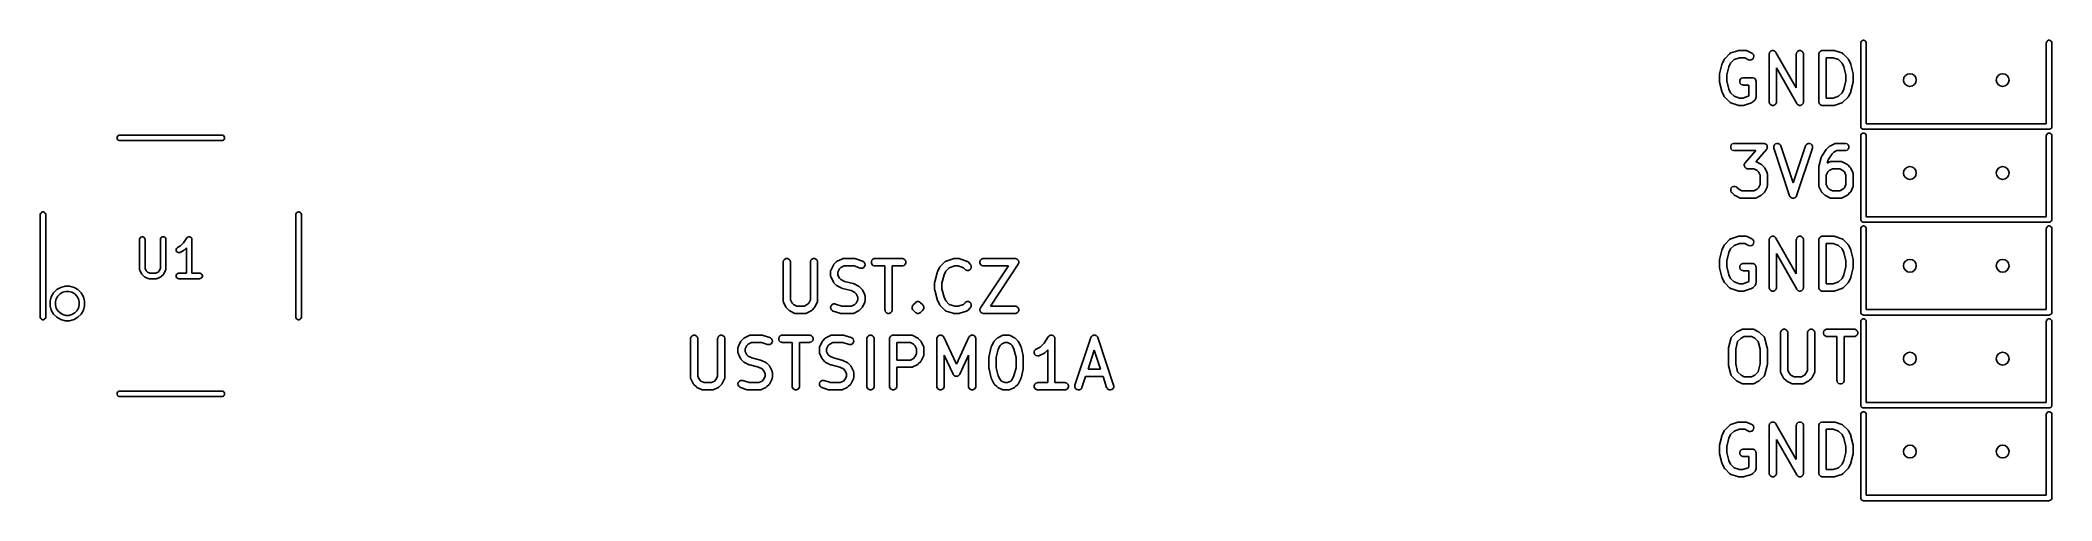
# Model space of a CAD drawing. Extents: x 4.69 to 6.86, y -4.42 to -3.92.
import ezdxf

# ---------------------------------------------------------------- set-up
doc = ezdxf.new("R2010")
doc.units = 0
doc.header["$MEASUREMENT"] = 0
doc.layers.add('BLACK', color=7, linetype='CONTINUOUS')

msp = doc.modelspace()

# ---------------------------------------------------------------- linework, layer by layer
at = {"layer": 'BLACK', "linetype": 'CONTINUOUS'}
for p, q in [((6.657, -3.9247), (6.6571, -3.9241)), ((6.657, -4.0147), (6.657, -3.9247)), ((6.6571, -3.9241), (6.6575, -3.9231)), ((6.6575, -3.9231), (6.6584, -3.9223)), ((6.6584, -3.9223), (6.6594, -3.9218)), ((6.6594, -3.9218), (6.6606, -3.9218)), ((6.6606, -3.9218), (6.6616, -3.9223)), ((6.6616, -3.9223), (6.6625, -3.9231)), ((6.6625, -3.9231), (6.6629, -3.9241)), ((6.6629, -3.9241), (6.663, -3.9247)), ((6.663, -3.9247), (6.663, -4.0118)), ((6.857, -3.9247), (6.8571, -3.9241)), ((6.857, -4.0118), (6.857, -3.9247)), ((6.8571, -3.9241), (6.8575, -3.9231)), ((6.8575, -3.9231), (6.8584, -3.9223)), ((6.8584, -3.9223), (6.8594, -3.9218)), ((6.8594, -3.9218), (6.8606, -3.9218)), ((6.8606, -3.9218), (6.8616, -3.9223)), ((6.8616, -3.9223), (6.8625, -3.9231)), ((6.8625, -3.9231), (6.8629, -3.9241)), ((6.8629, -3.9241), (6.863, -3.9247)), ((6.863, -3.9247), (6.863, -4.0147)), ((6.5075, -3.9472), (6.5099, -3.9424)), ((6.5099, -3.9424), (6.5101, -3.942)), ((6.5101, -3.942), (6.5102, -3.9419)), ((6.5102, -3.9419), (6.5103, -3.9418)), ((6.5103, -3.9418), (6.5104, -3.9417)), ((6.5104, -3.9416), (6.5107, -3.9413)), ((6.5104, -3.9417), (6.5104, -3.9416)), ((6.5107, -3.9413), (6.5156, -3.9365)), ((6.5167, -3.9465), (6.5147, -3.9504)), ((6.5156, -3.9365), (6.5161, -3.936)), ((6.5161, -3.936), (6.5163, -3.9359)), ((6.5163, -3.9359), (6.5164, -3.9358)), ((6.5164, -3.9358), (6.5171, -3.9355)), ((6.5205, -3.9427), (6.5167, -3.9465)), ((6.5171, -3.9355), (6.5244, -3.9331)), ((6.5263, -3.9407), (6.5205, -3.9427)), ((6.5244, -3.9331), (6.5248, -3.933)), ((6.5248, -3.933), (6.5249, -3.9329)), ((6.5249, -3.9329), (6.525, -3.9329)), ((6.525, -3.9329), (6.5252, -3.9329)), ((6.5252, -3.9329), (6.5253, -3.9329)), ((6.5253, -3.9329), (6.5256, -3.9329)), ((6.5256, -3.9329), (6.533, -3.9329)), ((6.532, -3.9407), (6.5263, -3.9407)), ((6.5361, -3.9428), (6.532, -3.9407)), ((6.533, -3.9329), (6.5337, -3.9329)), ((6.5337, -3.9329), (6.5339, -3.933)), ((6.5339, -3.933), (6.534, -3.933)), ((6.534, -3.933), (6.5347, -3.9333)), ((6.5347, -3.9333), (6.5396, -3.9357)), ((6.5368, -3.943), (6.5361, -3.9428)), ((6.5383, -3.9432), (6.5368, -3.943)), ((6.5398, -3.9427), (6.5383, -3.9432)), ((6.5396, -3.9357), (6.5402, -3.9361)), ((6.5409, -3.9417), (6.5398, -3.9427)), ((6.5402, -3.9361), (6.5413, -3.9373)), ((6.5416, -3.9403), (6.5409, -3.9417)), ((6.5413, -3.9373), (6.5417, -3.9388)), ((6.5417, -3.9388), (6.5416, -3.9403)), ((6.5583, -3.936), (6.5585, -3.9356)), ((6.5583, -3.9364), (6.5583, -3.936)), ((6.5583, -3.9365), (6.5583, -3.9364)), ((6.5583, -3.9366), (6.5583, -3.9365)), ((6.5583, -3.9368), (6.5583, -3.9366)), ((6.5583, -3.988), (6.5583, -3.9368)), ((6.5585, -3.9356), (6.5587, -3.9351)), ((6.5587, -3.9351), (6.5588, -3.9349)), ((6.5588, -3.9349), (6.5589, -3.9346)), ((6.5589, -3.9346), (6.5593, -3.9343)), ((6.5593, -3.9343), (6.5596, -3.9338)), ((6.5596, -3.9338), (6.5598, -3.9337)), ((6.5598, -3.9337), (6.56, -3.9335)), ((6.56, -3.9335), (6.5605, -3.9333)), ((6.5605, -3.9333), (6.561, -3.9331)), ((6.561, -3.9331), (6.5612, -3.933)), ((6.5612, -3.933), (6.5614, -3.9329)), ((6.5614, -3.9329), (6.562, -3.9329)), ((6.562, -3.9329), (6.5625, -3.9329)), ((6.5625, -3.9329), (6.5627, -3.9329)), ((6.5627, -3.9329), (6.563, -3.9329)), ((6.563, -3.9329), (6.5635, -3.9332)), ((6.5635, -3.9332), (6.564, -3.9333)), ((6.564, -3.9333), (6.5642, -3.9334)), ((6.5642, -3.9334), (6.5644, -3.9335)), ((6.5644, -3.9335), (6.5648, -3.9339)), ((6.5648, -3.9339), (6.5652, -3.9342)), ((6.5652, -3.9342), (6.5654, -3.9346)), ((6.5654, -3.9346), (6.5655, -3.9346)), ((6.5655, -3.9346), (6.5655, -3.9347)), ((6.5655, -3.9347), (6.5656, -3.9349)), ((6.5656, -3.9349), (6.5875, -3.9732)), ((6.5875, -3.9368), (6.5876, -3.936)), ((6.5875, -3.9732), (6.5875, -3.9368)), ((6.5876, -3.936), (6.5882, -3.9346)), ((6.5882, -3.9346), (6.5893, -3.9335)), ((6.5893, -3.9335), (6.5907, -3.9329)), ((6.5907, -3.9329), (6.5922, -3.9329)), ((6.5922, -3.9329), (6.5936, -3.9335)), ((6.5936, -3.9335), (6.5947, -3.9346)), ((6.5947, -3.9346), (6.5953, -3.936)), ((6.5953, -3.936), (6.5954, -3.9368)), ((6.5954, -3.9368), (6.5954, -3.988)), ((6.6119, -3.9368), (6.612, -3.936)), ((6.6119, -3.988), (6.6119, -3.9368)), ((6.612, -3.936), (6.6126, -3.9346)), ((6.6126, -3.9346), (6.6136, -3.9335)), ((6.6136, -3.9335), (6.6151, -3.9329)), ((6.6151, -3.9329), (6.6158, -3.9329)), ((6.6158, -3.9329), (6.628, -3.9329)), ((6.6274, -3.9407), (6.6198, -3.9407)), ((6.6198, -3.9407), (6.6198, -3.9841)), ((6.6332, -3.9427), (6.6274, -3.9407)), ((6.628, -3.9329), (6.6284, -3.9329)), ((6.6284, -3.9329), (6.6285, -3.9329)), ((6.6285, -3.9329), (6.6286, -3.9329)), ((6.6286, -3.9329), (6.6288, -3.9329)), ((6.6288, -3.9329), (6.6289, -3.933)), ((6.6289, -3.933), (6.6293, -3.9331)), ((6.6293, -3.9331), (6.6366, -3.9355)), ((6.637, -3.9465), (6.6332, -3.9427)), ((6.6366, -3.9355), (6.6373, -3.9358)), ((6.6389, -3.9504), (6.637, -3.9465)), ((6.6373, -3.9358), (6.6374, -3.9359)), ((6.6374, -3.9359), (6.6375, -3.936)), ((6.6375, -3.936), (6.6381, -3.9365)), ((6.6381, -3.9365), (6.643, -3.9413)), ((6.643, -3.9413), (6.6432, -3.9416)), ((6.6432, -3.9416), (6.6433, -3.9417)), ((6.6433, -3.9417), (6.6434, -3.9418)), ((6.6434, -3.9418), (6.6435, -3.9419)), ((6.6435, -3.9419), (6.6435, -3.942)), ((6.6435, -3.942), (6.6437, -3.9424)), ((6.6437, -3.9424), (6.6462, -3.9472)), ((6.5047, -3.9579), (6.5048, -3.9578)), ((6.5047, -3.958), (6.5047, -3.9579)), ((6.5047, -3.9583), (6.5047, -3.958)), ((6.5047, -3.9586), (6.5047, -3.9583)), ((6.5047, -3.9587), (6.5047, -3.9586)), ((6.5047, -3.9586), (6.5047, -3.9586)), ((6.5047, -3.9661), (6.5047, -3.9587)), ((6.5047, -3.9662), (6.5047, -3.9661)), ((6.5047, -3.9665), (6.5047, -3.9662)), ((6.5047, -3.9662), (6.5047, -3.9662)), ((6.5047, -3.9668), (6.5047, -3.9665)), ((6.5047, -3.9669), (6.5047, -3.9668)), ((6.5048, -3.967), (6.5047, -3.9669)), ((6.5048, -3.9578), (6.5072, -3.948)), ((6.5072, -3.9768), (6.5048, -3.967)), ((6.5072, -3.948), (6.5074, -3.9476)), ((6.5072, -3.948), (6.5072, -3.948)), ((6.5072, -3.948), (6.5072, -3.948)), ((6.5074, -3.9476), (6.5075, -3.9473)), ((6.5075, -3.9473), (6.5075, -3.9472)), ((6.5075, -3.9473), (6.5075, -3.9473)), ((6.5147, -3.9504), (6.5125, -3.9592)), ((6.5125, -3.9592), (6.5125, -3.9656)), ((6.5125, -3.9656), (6.5147, -3.9744)), ((6.5267, -3.9653), (6.5272, -3.9639)), ((6.5267, -3.9668), (6.5267, -3.9653)), ((6.5272, -3.9682), (6.5267, -3.9668)), ((6.5272, -3.9639), (6.5283, -3.9628)), ((6.5283, -3.9628), (6.5298, -3.9622)), ((6.5298, -3.9622), (6.5305, -3.9621)), ((6.5305, -3.9621), (6.5403, -3.9621)), ((6.5403, -3.9621), (6.541, -3.9622)), ((6.541, -3.9622), (6.5425, -3.9628)), ((6.5425, -3.9628), (6.5435, -3.9639)), ((6.5435, -3.9639), (6.5441, -3.9653)), ((6.5441, -3.9653), (6.5442, -3.9661)), ((6.5442, -3.9661), (6.5442, -3.9831)), ((6.588, -3.9899), (6.5661, -3.9516)), ((6.5661, -3.9516), (6.5661, -3.988)), ((6.6411, -3.9592), (6.6389, -3.9504)), ((6.6389, -3.9744), (6.6411, -3.9656)), ((6.6411, -3.9656), (6.6411, -3.9592)), ((6.6462, -3.9472), (6.6462, -3.9473)), ((6.6462, -3.9473), (6.6462, -3.9473)), ((6.6462, -3.9473), (6.6463, -3.9476)), ((6.6463, -3.9476), (6.6464, -3.948)), ((6.6464, -3.948), (6.6464, -3.948)), ((6.6464, -3.948), (6.6465, -3.948)), ((6.6465, -3.948), (6.6489, -3.9578)), ((6.6489, -3.967), (6.6465, -3.9768)), ((6.6489, -3.9578), (6.6489, -3.9579)), ((6.6489, -3.9579), (6.6489, -3.958)), ((6.6489, -3.958), (6.649, -3.9583)), ((6.649, -3.9665), (6.6489, -3.9668)), ((6.6489, -3.9668), (6.6489, -3.9669)), ((6.6489, -3.9669), (6.6489, -3.967)), ((6.649, -3.9583), (6.649, -3.9586)), ((6.649, -3.9586), (6.649, -3.9586)), ((6.649, -3.9586), (6.649, -3.9587)), ((6.649, -3.9587), (6.649, -3.9661)), ((6.649, -3.9661), (6.649, -3.9662)), ((6.649, -3.9662), (6.649, -3.9662)), ((6.649, -3.9662), (6.649, -3.9665)), ((6.5074, -3.9772), (6.5072, -3.9768)), ((6.5072, -3.9768), (6.5072, -3.9768)), ((6.5072, -3.9768), (6.5072, -3.9768)), ((6.5075, -3.9775), (6.5074, -3.9772)), ((6.5075, -3.9776), (6.5075, -3.9775)), ((6.5075, -3.9775), (6.5075, -3.9775)), ((6.5099, -3.9824), (6.5075, -3.9776)), ((6.5101, -3.9828), (6.5099, -3.9824)), ((6.5102, -3.9829), (6.5101, -3.9828)), ((6.5103, -3.983), (6.5102, -3.9829)), ((6.5104, -3.9831), (6.5103, -3.983)), ((6.5104, -3.9832), (6.5104, -3.9831)), ((6.5107, -3.9835), (6.5104, -3.9832)), ((6.5156, -3.9883), (6.5107, -3.9835)), ((6.5147, -3.9744), (6.5167, -3.9783)), ((6.5161, -3.9888), (6.5156, -3.9883)), ((6.5163, -3.9889), (6.5161, -3.9888)), ((6.5164, -3.989), (6.5163, -3.9889)), ((6.5171, -3.9893), (6.5164, -3.989)), ((6.5167, -3.9783), (6.5205, -3.9821)), ((6.5244, -3.9917), (6.5171, -3.9893)), ((6.5205, -3.9821), (6.5263, -3.9841)), ((6.5263, -3.9841), (6.5299, -3.9841)), ((6.5283, -3.9693), (6.5272, -3.9682)), ((6.5298, -3.9699), (6.5283, -3.9693)), ((6.5305, -3.97), (6.5298, -3.9699)), ((6.5299, -3.9841), (6.5357, -3.9821)), ((6.5363, -3.97), (6.5305, -3.97)), ((6.5391, -3.9893), (6.5318, -3.9917)), ((6.5357, -3.9821), (6.5363, -3.9815)), ((6.5363, -3.9815), (6.5363, -3.97)), ((6.5398, -3.989), (6.5391, -3.9893)), ((6.5399, -3.9889), (6.5398, -3.989)), ((6.54, -3.9888), (6.5399, -3.9889)), ((6.5406, -3.9883), (6.54, -3.9888)), ((6.5431, -3.9859), (6.5406, -3.9883)), ((6.5435, -3.9853), (6.5431, -3.9859)), ((6.544, -3.9841), (6.5435, -3.9853)), ((6.5441, -3.9839), (6.544, -3.9841)), ((6.5442, -3.9831), (6.5441, -3.9839)), ((6.5583, -3.9888), (6.5583, -3.988)), ((6.5589, -3.9902), (6.5583, -3.9888)), ((6.5661, -3.9888), (6.5655, -3.9902)), ((6.5661, -3.988), (6.5661, -3.9888)), ((6.595, -3.9897), (6.5948, -3.9899)), ((6.5951, -3.9892), (6.595, -3.9897)), ((6.5953, -3.9888), (6.5951, -3.9892)), ((6.5954, -3.9884), (6.5953, -3.9888)), ((6.5954, -3.988), (6.5954, -3.9882)), ((6.5954, -3.9882), (6.5954, -3.9883)), ((6.5954, -3.9883), (6.5954, -3.9884)), ((6.612, -3.9888), (6.6119, -3.988)), ((6.6126, -3.9902), (6.612, -3.9888)), ((6.6198, -3.9841), (6.6274, -3.9841)), ((6.6274, -3.9841), (6.6332, -3.9821)), ((6.6366, -3.9893), (6.6293, -3.9917)), ((6.6332, -3.9821), (6.637, -3.9783)), ((6.6373, -3.989), (6.6366, -3.9893)), ((6.637, -3.9783), (6.6389, -3.9744)), ((6.6374, -3.9889), (6.6373, -3.989)), ((6.6375, -3.9888), (6.6374, -3.9889)), ((6.6381, -3.9883), (6.6375, -3.9888)), ((6.643, -3.9835), (6.6381, -3.9883)), ((6.6432, -3.9832), (6.643, -3.9835)), ((6.6433, -3.9831), (6.6432, -3.9832)), ((6.6434, -3.983), (6.6433, -3.9831)), ((6.6435, -3.9829), (6.6434, -3.983)), ((6.6437, -3.9824), (6.6435, -3.9828)), ((6.6435, -3.9828), (6.6435, -3.9829)), ((6.6462, -3.9776), (6.6437, -3.9824)), ((6.6463, -3.9772), (6.6462, -3.9775)), ((6.6462, -3.9775), (6.6462, -3.9775)), ((6.6462, -3.9775), (6.6462, -3.9776)), ((6.6464, -3.9768), (6.6463, -3.9772)), ((6.6465, -3.9768), (6.6464, -3.9768)), ((6.6464, -3.9768), (6.6464, -3.9768)), ((6.5248, -3.9918), (6.5244, -3.9917)), ((6.5249, -3.9919), (6.5248, -3.9918)), ((6.525, -3.9919), (6.5249, -3.9919)), ((6.5252, -3.9919), (6.525, -3.9919)), ((6.5253, -3.9919), (6.5252, -3.9919)), ((6.5256, -3.9919), (6.5253, -3.9919)), ((6.5305, -3.9919), (6.5256, -3.9919)), ((6.5309, -3.9919), (6.5305, -3.9919)), ((6.531, -3.9919), (6.5309, -3.9919)), ((6.5312, -3.9919), (6.531, -3.9919)), ((6.5313, -3.9919), (6.5312, -3.9919)), ((6.5314, -3.9918), (6.5313, -3.9919)), ((6.5318, -3.9917), (6.5314, -3.9918)), ((6.56, -3.9913), (6.5589, -3.9902)), ((6.5614, -3.9919), (6.56, -3.9913)), ((6.563, -3.9919), (6.5614, -3.9919)), ((6.5644, -3.9913), (6.563, -3.9919)), ((6.5655, -3.9902), (6.5644, -3.9913)), ((6.5881, -3.9901), (6.588, -3.9899)), ((6.5882, -3.9902), (6.5881, -3.9901)), ((6.5883, -3.9903), (6.5882, -3.9902)), ((6.5885, -3.9906), (6.5883, -3.9903)), ((6.5889, -3.9909), (6.5885, -3.9906)), ((6.5893, -3.9913), (6.5889, -3.9909)), ((6.5895, -3.9914), (6.5893, -3.9913)), ((6.5897, -3.9915), (6.5895, -3.9914)), ((6.5902, -3.9917), (6.5897, -3.9915)), ((6.5907, -3.9919), (6.5902, -3.9917)), ((6.5909, -3.9919), (6.5907, -3.9919)), ((6.5912, -3.9919), (6.5909, -3.9919)), ((6.5917, -3.9919), (6.5912, -3.9919)), ((6.5922, -3.9919), (6.5917, -3.9919)), ((6.5925, -3.9918), (6.5922, -3.9919)), ((6.5927, -3.9917), (6.5925, -3.9918)), ((6.5932, -3.9915), (6.5927, -3.9917)), ((6.5936, -3.9913), (6.5932, -3.9915)), ((6.5938, -3.9911), (6.5936, -3.9913)), ((6.594, -3.991), (6.5938, -3.9911)), ((6.5944, -3.9905), (6.594, -3.991)), ((6.5947, -3.9902), (6.5944, -3.9905)), ((6.5948, -3.9899), (6.5947, -3.9902)), ((6.6136, -3.9913), (6.6126, -3.9902)), ((6.6151, -3.9919), (6.6136, -3.9913)), ((6.6158, -3.9919), (6.6151, -3.9919)), ((6.628, -3.9919), (6.6158, -3.9919)), ((6.6284, -3.9919), (6.628, -3.9919)), ((6.6285, -3.9919), (6.6284, -3.9919)), ((6.6286, -3.9919), (6.6285, -3.9919)), ((6.6288, -3.9919), (6.6286, -3.9919)), ((6.6289, -3.9918), (6.6288, -3.9919)), ((6.6293, -3.9917), (6.6289, -3.9918)), ((4.7773, -4.0264), (4.7777, -4.0253)), ((4.7773, -4.0275), (4.7773, -4.0264)), ((4.7777, -4.0286), (4.7773, -4.0275)), ((4.7777, -4.0253), (4.7785, -4.0245)), ((4.7785, -4.0294), (4.7777, -4.0286)), ((4.7785, -4.0245), (4.7796, -4.024)), ((4.7796, -4.0298), (4.7785, -4.0294)), ((4.7796, -4.024), (4.7802, -4.024)), ((4.7802, -4.0299), (4.7796, -4.0298)), ((4.7802, -4.024), (4.8904, -4.024)), ((4.8904, -4.0299), (4.7802, -4.0299)), ((4.8904, -4.024), (4.891, -4.024)), ((4.891, -4.0298), (4.8904, -4.0299)), ((4.891, -4.024), (4.892, -4.0245)), ((4.892, -4.0294), (4.891, -4.0298)), ((4.892, -4.0245), (4.8928, -4.0253)), ((4.8928, -4.0286), (4.892, -4.0294)), ((4.8928, -4.0253), (4.8933, -4.0264)), ((4.8933, -4.0275), (4.8928, -4.0286)), ((4.8933, -4.0264), (4.8933, -4.0275)), ((6.5186, -4.0335), (6.52, -4.0329)), ((6.52, -4.0329), (6.5208, -4.0329)), ((6.5208, -4.0329), (6.5525, -4.0329)), ((6.5525, -4.0329), (6.5529, -4.0329)), ((6.5529, -4.0329), (6.553, -4.0329)), ((6.553, -4.0329), (6.553, -4.0329)), ((6.553, -4.0329), (6.5532, -4.0329)), ((6.5532, -4.0329), (6.5538, -4.0332)), ((6.5538, -4.0332), (6.5544, -4.0334)), ((6.5651, -4.0334), (6.5666, -4.0329)), ((6.5666, -4.0329), (6.5681, -4.033)), ((6.5681, -4.033), (6.5695, -4.0337)), ((6.5988, -4.0337), (6.6002, -4.033)), ((6.6002, -4.033), (6.6017, -4.0329)), ((6.6017, -4.0329), (6.6032, -4.0334)), ((6.6287, -4.0333), (6.6294, -4.033)), ((6.6294, -4.033), (6.6295, -4.033)), ((6.6295, -4.033), (6.6297, -4.0329)), ((6.6297, -4.0329), (6.6304, -4.0329)), ((6.6304, -4.0329), (6.6402, -4.0329)), ((6.6402, -4.0329), (6.641, -4.0329)), ((6.641, -4.0329), (6.6424, -4.0335)), ((6.6571, -4.0153), (6.657, -4.0147)), ((6.657, -4.0247), (6.6571, -4.0241)), ((6.657, -4.1147), (6.657, -4.0247)), ((6.6575, -4.0164), (6.6571, -4.0153)), ((6.6571, -4.0241), (6.6575, -4.0231)), ((6.6584, -4.0172), (6.6575, -4.0164)), ((6.6575, -4.0231), (6.6584, -4.0223)), ((6.6594, -4.0176), (6.6584, -4.0172)), ((6.6584, -4.0223), (6.6594, -4.0218)), ((6.66, -4.0177), (6.6594, -4.0176)), ((6.6594, -4.0218), (6.6606, -4.0218)), ((6.86, -4.0177), (6.66, -4.0177)), ((6.6606, -4.0218), (6.6616, -4.0223)), ((6.6616, -4.0223), (6.6625, -4.0231)), ((6.6625, -4.0231), (6.6629, -4.0241)), ((6.6629, -4.0241), (6.663, -4.0247)), ((6.663, -4.0118), (6.857, -4.0118)), ((6.663, -4.0247), (6.663, -4.1118)), ((6.857, -4.0247), (6.8571, -4.0241)), ((6.857, -4.1118), (6.857, -4.0247)), ((6.8571, -4.0241), (6.8575, -4.0231)), ((6.8575, -4.0231), (6.8584, -4.0223)), ((6.8584, -4.0223), (6.8594, -4.0218)), ((6.8594, -4.0218), (6.8606, -4.0218)), ((6.8606, -4.0176), (6.86, -4.0177)), ((6.8616, -4.0172), (6.8606, -4.0176)), ((6.8606, -4.0218), (6.8616, -4.0223)), ((6.8625, -4.0164), (6.8616, -4.0172)), ((6.8616, -4.0223), (6.8625, -4.0231)), ((6.8629, -4.0153), (6.8625, -4.0164)), ((6.8625, -4.0231), (6.8629, -4.0241)), ((6.863, -4.0147), (6.8629, -4.0153)), ((6.8629, -4.0241), (6.863, -4.0247)), ((6.863, -4.0247), (6.863, -4.1147)), ((6.5169, -4.036), (6.5175, -4.0346)), ((6.5169, -4.0376), (6.5169, -4.036)), ((6.5175, -4.039), (6.5169, -4.0376)), ((6.5175, -4.0346), (6.5186, -4.0335)), ((6.5186, -4.0401), (6.5175, -4.039)), ((6.52, -4.0407), (6.5186, -4.0401)), ((6.5208, -4.0407), (6.52, -4.0407)), ((6.5438, -4.0407), (6.5208, -4.0407)), ((6.5315, -4.0555), (6.5318, -4.0549)), ((6.5318, -4.0549), (6.532, -4.0543)), ((6.532, -4.0543), (6.5321, -4.0542)), ((6.5321, -4.0541), (6.5322, -4.054)), ((6.5321, -4.0542), (6.5321, -4.0541)), ((6.5322, -4.054), (6.5324, -4.0537)), ((6.5324, -4.0537), (6.5438, -4.0407)), ((6.5554, -4.0394), (6.5439, -4.0526)), ((6.5439, -4.0526), (6.5445, -4.0528)), ((6.5445, -4.0528), (6.5493, -4.0552)), ((6.5544, -4.0334), (6.5545, -4.0335)), ((6.5545, -4.0335), (6.5546, -4.0335)), ((6.5546, -4.0335), (6.5551, -4.034)), ((6.5551, -4.034), (6.5556, -4.0344)), ((6.5557, -4.0391), (6.5554, -4.0394)), ((6.5556, -4.0344), (6.5556, -4.0345)), ((6.5556, -4.0345), (6.5557, -4.0346)), ((6.5557, -4.0346), (6.556, -4.0352)), ((6.5558, -4.0389), (6.5557, -4.039)), ((6.5557, -4.039), (6.5557, -4.0391)), ((6.5559, -4.0388), (6.5558, -4.0389)), ((6.5561, -4.0382), (6.5559, -4.0388)), ((6.556, -4.0352), (6.5563, -4.0358)), ((6.5563, -4.0376), (6.5561, -4.0382)), ((6.5563, -4.0358), (6.5563, -4.0359)), ((6.5563, -4.0359), (6.5563, -4.036)), ((6.5563, -4.036), (6.5563, -4.0367)), ((6.5563, -4.0367), (6.5564, -4.0373)), ((6.5564, -4.0373), (6.5563, -4.0374)), ((6.5563, -4.0374), (6.5563, -4.0376)), ((6.5632, -4.0373), (6.5633, -4.0358)), ((6.5633, -4.0381), (6.5632, -4.0373)), ((6.5633, -4.0358), (6.564, -4.0344)), ((6.5804, -4.0892), (6.5633, -4.0381)), ((6.564, -4.0344), (6.5651, -4.0334)), ((6.5695, -4.0337), (6.5705, -4.0349)), ((6.5705, -4.0349), (6.5708, -4.0356)), ((6.5708, -4.0356), (6.5841, -4.0755)), ((6.5841, -4.0755), (6.5975, -4.0356)), ((6.6049, -4.0381), (6.5879, -4.0892)), ((6.5975, -4.0356), (6.5978, -4.0349)), ((6.5978, -4.0349), (6.5988, -4.0337)), ((6.6032, -4.0334), (6.6043, -4.0344)), ((6.6043, -4.0344), (6.605, -4.0358)), ((6.6051, -4.0373), (6.6049, -4.0381)), ((6.605, -4.0358), (6.6051, -4.0373)), ((6.612, -4.0578), (6.6144, -4.048)), ((6.6144, -4.048), (6.6146, -4.0476)), ((6.6146, -4.0475), (6.6147, -4.0474)), ((6.6146, -4.0476), (6.6146, -4.0475)), ((6.6147, -4.0473), (6.6148, -4.0472)), ((6.6147, -4.0474), (6.6147, -4.0473)), ((6.6148, -4.0472), (6.615, -4.0468)), ((6.615, -4.0468), (6.6199, -4.0395)), ((6.6199, -4.0395), (6.6201, -4.0392)), ((6.6199, -4.0395), (6.6199, -4.0395)), ((6.6199, -4.0395), (6.6199, -4.0395)), ((6.6201, -4.0392), (6.6203, -4.0389)), ((6.6203, -4.0389), (6.6204, -4.0389)), ((6.6204, -4.0389), (6.6228, -4.0365)), ((6.6204, -4.0389), (6.6204, -4.0389)), ((6.6219, -4.0506), (6.621, -4.0542)), ((6.621, -4.0542), (6.6238, -4.0528)), ((6.6262, -4.0442), (6.6219, -4.0506)), ((6.6228, -4.0365), (6.6231, -4.0362)), ((6.6231, -4.0362), (6.6232, -4.0361)), ((6.6232, -4.0361), (6.6233, -4.0361)), ((6.6233, -4.0361), (6.6234, -4.036)), ((6.6234, -4.036), (6.6235, -4.0359)), ((6.6235, -4.0359), (6.6238, -4.0357)), ((6.6238, -4.0357), (6.6287, -4.0333)), ((6.6238, -4.0528), (6.6245, -4.0525)), ((6.6245, -4.0525), (6.6247, -4.0525)), ((6.6247, -4.0525), (6.6248, -4.0524)), ((6.6248, -4.0524), (6.6256, -4.0524)), ((6.6256, -4.0524), (6.6353, -4.0524)), ((6.6279, -4.0425), (6.6262, -4.0442)), ((6.6314, -4.0407), (6.6279, -4.0425)), ((6.6402, -4.0407), (6.6314, -4.0407)), ((6.6353, -4.0524), (6.6361, -4.0524)), ((6.6361, -4.0524), (6.6362, -4.0525)), ((6.6362, -4.0525), (6.6364, -4.0525)), ((6.6364, -4.0525), (6.6371, -4.0528)), ((6.6371, -4.0528), (6.642, -4.0552)), ((6.641, -4.0407), (6.6402, -4.0407)), ((6.6424, -4.0401), (6.641, -4.0407)), ((6.6424, -4.0335), (6.6435, -4.0346)), ((6.6435, -4.039), (6.6424, -4.0401)), ((6.6435, -4.0346), (6.6441, -4.036)), ((6.6441, -4.0376), (6.6435, -4.039)), ((6.6441, -4.036), (6.6441, -4.0376)), ((6.5315, -4.0557), (6.5315, -4.0555)), ((6.5315, -4.0558), (6.5315, -4.0557)), ((6.5315, -4.0564), (6.5315, -4.0558)), ((6.5315, -4.0571), (6.5315, -4.0564)), ((6.5316, -4.0572), (6.5315, -4.0571)), ((6.5316, -4.0573), (6.5316, -4.0572)), ((6.5319, -4.0579), (6.5316, -4.0573)), ((6.5321, -4.0585), (6.5319, -4.0579)), ((6.5322, -4.0586), (6.5321, -4.0585)), ((6.5323, -4.0587), (6.5322, -4.0586)), ((6.5328, -4.0591), (6.5323, -4.0587)), ((6.5332, -4.0596), (6.5328, -4.0591)), ((6.5333, -4.0596), (6.5332, -4.0596)), ((6.5334, -4.0597), (6.5333, -4.0596)), ((6.534, -4.0599), (6.5334, -4.0597)), ((6.5346, -4.0602), (6.534, -4.0599)), ((6.5348, -4.0602), (6.5346, -4.0602)), ((6.5349, -4.0602), (6.5348, -4.0602)), ((6.535, -4.0602), (6.5349, -4.0602)), ((6.5354, -4.0602), (6.535, -4.0602)), ((6.5418, -4.0602), (6.5354, -4.0602)), ((6.5453, -4.062), (6.5418, -4.0602)), ((6.5468, -4.0635), (6.5453, -4.062)), ((6.5485, -4.067), (6.5468, -4.0635)), ((6.5485, -4.0773), (6.5485, -4.067)), ((6.5493, -4.0552), (6.5497, -4.0554)), ((6.5497, -4.0554), (6.5498, -4.0555)), ((6.5498, -4.0555), (6.5499, -4.0556)), ((6.5499, -4.0556), (6.55, -4.0556)), ((6.55, -4.0556), (6.5501, -4.0557)), ((6.5501, -4.0557), (6.5504, -4.056)), ((6.5504, -4.056), (6.5528, -4.0584)), ((6.5528, -4.0584), (6.5531, -4.0587)), ((6.5531, -4.0587), (6.5531, -4.0588)), ((6.5531, -4.0588), (6.5532, -4.0589)), ((6.5532, -4.0589), (6.5533, -4.059)), ((6.5533, -4.059), (6.5533, -4.0591)), ((6.5533, -4.0591), (6.5535, -4.0594)), ((6.5535, -4.0594), (6.556, -4.0643)), ((6.556, -4.0643), (6.5563, -4.065)), ((6.5563, -4.065), (6.5563, -4.0652)), ((6.5563, -4.0652), (6.5563, -4.0653)), ((6.5563, -4.0653), (6.5564, -4.0661)), ((6.5564, -4.0661), (6.5564, -4.0782)), ((6.6119, -4.0583), (6.612, -4.058)), ((6.6119, -4.0586), (6.6119, -4.0583)), ((6.6119, -4.0587), (6.6119, -4.0586)), ((6.6119, -4.0586), (6.6119, -4.0586)), ((6.6119, -4.0782), (6.6119, -4.0587)), ((6.612, -4.0579), (6.612, -4.0578)), ((6.612, -4.058), (6.612, -4.0579)), ((6.6215, -4.0635), (6.6198, -4.067)), ((6.6198, -4.067), (6.6198, -4.0773)), ((6.623, -4.062), (6.6215, -4.0635)), ((6.6265, -4.0602), (6.623, -4.062)), ((6.6344, -4.0602), (6.6265, -4.0602)), ((6.6379, -4.062), (6.6344, -4.0602)), ((6.6394, -4.0635), (6.6379, -4.062)), ((6.6411, -4.067), (6.6394, -4.0635)), ((6.6411, -4.0773), (6.6411, -4.067)), ((6.642, -4.0552), (6.6423, -4.0554)), ((6.6423, -4.0554), (6.6424, -4.0555)), ((6.6424, -4.0555), (6.6425, -4.0556)), ((6.6425, -4.0556), (6.6426, -4.0556)), ((6.6426, -4.0556), (6.6427, -4.0557)), ((6.6427, -4.0557), (6.643, -4.056)), ((6.643, -4.056), (6.6454, -4.0584)), ((6.6454, -4.0584), (6.6457, -4.0587)), ((6.6457, -4.0587), (6.6457, -4.0588)), ((6.6457, -4.0588), (6.6458, -4.0589)), ((6.6458, -4.0589), (6.6459, -4.059)), ((6.6459, -4.059), (6.6459, -4.0591)), ((6.6459, -4.0591), (6.6462, -4.0594)), ((6.6462, -4.0594), (6.6486, -4.0643)), ((6.6486, -4.0643), (6.6489, -4.065)), ((6.6489, -4.065), (6.6489, -4.0652)), ((6.6489, -4.0652), (6.6489, -4.0653)), ((6.6489, -4.0653), (6.649, -4.0661)), ((6.649, -4.0661), (6.649, -4.0782)), ((6.5169, -4.0823), (6.5175, -4.0809)), ((6.5169, -4.0839), (6.5169, -4.0823)), ((6.5175, -4.0853), (6.5169, -4.0839)), ((6.5175, -4.0809), (6.5186, -4.0798)), ((6.518, -4.0859), (6.5175, -4.0853)), ((6.5204, -4.0883), (6.518, -4.0859)), ((6.5186, -4.0798), (6.52, -4.0793)), ((6.52, -4.0793), (6.5215, -4.0793)), ((6.5207, -4.0886), (6.5204, -4.0883)), ((6.5208, -4.0887), (6.5207, -4.0886)), ((6.5209, -4.0887), (6.5208, -4.0887)), ((6.521, -4.0888), (6.5209, -4.0887)), ((6.5211, -4.0889), (6.521, -4.0888)), ((6.5215, -4.0891), (6.5211, -4.0889)), ((6.5215, -4.0793), (6.523, -4.0798)), ((6.5263, -4.0915), (6.5215, -4.0891)), ((6.523, -4.0798), (6.5236, -4.0803)), ((6.5236, -4.0803), (6.5255, -4.0823)), ((6.5255, -4.0823), (6.529, -4.0841)), ((6.527, -4.0918), (6.5263, -4.0915)), ((6.5272, -4.0918), (6.527, -4.0918)), ((6.5273, -4.0919), (6.5272, -4.0918)), ((6.5281, -4.0919), (6.5273, -4.0919)), ((6.5427, -4.0919), (6.5281, -4.0919)), ((6.529, -4.0841), (6.5418, -4.0841)), ((6.5418, -4.0841), (6.5453, -4.0823)), ((6.5435, -4.0919), (6.5427, -4.0919)), ((6.5436, -4.0918), (6.5435, -4.0919)), ((6.5437, -4.0918), (6.5436, -4.0918)), ((6.5445, -4.0915), (6.5437, -4.0918)), ((6.5493, -4.0891), (6.5445, -4.0915)), ((6.5453, -4.0823), (6.5468, -4.0808)), ((6.5468, -4.0808), (6.5485, -4.0773)), ((6.5497, -4.0889), (6.5493, -4.0891)), ((6.5498, -4.0888), (6.5497, -4.0889)), ((6.5499, -4.0887), (6.5498, -4.0888)), ((6.55, -4.0887), (6.5499, -4.0887)), ((6.5501, -4.0886), (6.55, -4.0887)), ((6.5504, -4.0883), (6.5501, -4.0886)), ((6.5528, -4.0859), (6.5504, -4.0883)), ((6.5531, -4.0856), (6.5528, -4.0859)), ((6.5532, -4.0854), (6.5531, -4.0855)), ((6.5531, -4.0855), (6.5531, -4.0856)), ((6.5533, -4.0853), (6.5532, -4.0854)), ((6.5535, -4.0849), (6.5533, -4.0852)), ((6.5533, -4.0852), (6.5533, -4.0853)), ((6.556, -4.08), (6.5535, -4.0849)), ((6.5563, -4.0793), (6.556, -4.08)), ((6.5564, -4.0782), (6.5563, -4.079)), ((6.5563, -4.079), (6.5563, -4.0791)), ((6.5563, -4.0791), (6.5563, -4.0793)), ((6.5807, -4.0899), (6.5804, -4.0892)), ((6.5809, -4.0902), (6.5807, -4.0899)), ((6.581, -4.0904), (6.5809, -4.0902)), ((6.5814, -4.0907), (6.581, -4.0904)), ((6.5817, -4.0911), (6.5814, -4.0907)), ((6.582, -4.0912), (6.5817, -4.0911)), ((6.5822, -4.0914), (6.582, -4.0912)), ((6.5827, -4.0916), (6.5822, -4.0914)), ((6.5831, -4.0918), (6.5827, -4.0916)), ((6.5834, -4.0918), (6.5831, -4.0918)), ((6.5836, -4.0919), (6.5834, -4.0918)), ((6.5841, -4.0919), (6.5836, -4.0919)), ((6.5846, -4.0919), (6.5841, -4.0919)), ((6.5849, -4.0918), (6.5846, -4.0919)), ((6.5852, -4.0918), (6.5849, -4.0918)), ((6.5856, -4.0916), (6.5852, -4.0918)), ((6.5861, -4.0914), (6.5856, -4.0916)), ((6.5863, -4.0912), (6.5861, -4.0914)), ((6.5866, -4.0911), (6.5863, -4.0912)), ((6.5869, -4.0907), (6.5866, -4.0911)), ((6.5873, -4.0904), (6.5869, -4.0907)), ((6.5874, -4.0902), (6.5873, -4.0904)), ((6.5876, -4.0899), (6.5874, -4.0902)), ((6.5879, -4.0892), (6.5876, -4.0899)), ((6.612, -4.079), (6.6119, -4.0782)), ((6.612, -4.0791), (6.612, -4.079)), ((6.612, -4.0793), (6.612, -4.0791)), ((6.6123, -4.08), (6.612, -4.0793)), ((6.6147, -4.0849), (6.6123, -4.08)), ((6.6149, -4.0852), (6.6147, -4.0849)), ((6.615, -4.0853), (6.6149, -4.0852)), ((6.6151, -4.0854), (6.615, -4.0853)), ((6.6152, -4.0855), (6.6151, -4.0854)), ((6.6152, -4.0856), (6.6152, -4.0855)), ((6.6155, -4.0859), (6.6152, -4.0856)), ((6.6179, -4.0883), (6.6155, -4.0859)), ((6.6182, -4.0886), (6.6179, -4.0883)), ((6.6183, -4.0887), (6.6182, -4.0886)), ((6.6184, -4.0887), (6.6183, -4.0887)), ((6.6185, -4.0888), (6.6184, -4.0887)), ((6.6186, -4.0889), (6.6185, -4.0888)), ((6.6189, -4.0891), (6.6186, -4.0889)), ((6.6238, -4.0915), (6.6189, -4.0891)), ((6.6198, -4.0773), (6.6215, -4.0808)), ((6.6215, -4.0808), (6.623, -4.0823)), ((6.623, -4.0823), (6.6265, -4.0841)), ((6.6245, -4.0918), (6.6238, -4.0915)), ((6.6247, -4.0918), (6.6245, -4.0918)), ((6.6248, -4.0919), (6.6247, -4.0918)), ((6.6256, -4.0919), (6.6248, -4.0919)), ((6.6353, -4.0919), (6.6256, -4.0919)), ((6.6265, -4.0841), (6.6344, -4.0841)), ((6.6344, -4.0841), (6.6379, -4.0823)), ((6.6361, -4.0919), (6.6353, -4.0919)), ((6.6362, -4.0918), (6.6361, -4.0919)), ((6.6364, -4.0918), (6.6362, -4.0918)), ((6.6371, -4.0915), (6.6364, -4.0918)), ((6.642, -4.0891), (6.6371, -4.0915)), ((6.6379, -4.0823), (6.6394, -4.0808)), ((6.6394, -4.0808), (6.6411, -4.0773)), ((6.6423, -4.0889), (6.642, -4.0891)), ((6.6424, -4.0888), (6.6423, -4.0889)), ((6.6425, -4.0887), (6.6424, -4.0888)), ((6.6426, -4.0887), (6.6425, -4.0887)), ((6.6427, -4.0886), (6.6426, -4.0887)), ((6.643, -4.0883), (6.6427, -4.0886)), ((6.6454, -4.0859), (6.643, -4.0883)), ((6.6457, -4.0856), (6.6454, -4.0859)), ((6.6458, -4.0854), (6.6457, -4.0855)), ((6.6457, -4.0855), (6.6457, -4.0856)), ((6.6459, -4.0853), (6.6458, -4.0854)), ((6.6462, -4.0849), (6.6459, -4.0852)), ((6.6459, -4.0852), (6.6459, -4.0853)), ((6.6486, -4.08), (6.6462, -4.0849)), ((6.6489, -4.0793), (6.6486, -4.08)), ((6.649, -4.0782), (6.6489, -4.079)), ((6.6489, -4.079), (6.6489, -4.0791)), ((6.6489, -4.0791), (6.6489, -4.0793)), ((4.6945, -4.1096), (4.6946, -4.109)), ((4.6945, -4.2198), (4.6945, -4.1096)), ((4.6946, -4.109), (4.695, -4.108)), ((4.695, -4.108), (4.6958, -4.1072)), ((4.6958, -4.1072), (4.6969, -4.1067)), ((4.6969, -4.1067), (4.6981, -4.1067)), ((4.6981, -4.1067), (4.6991, -4.1072)), ((4.6991, -4.1072), (4.6999, -4.108)), ((4.6999, -4.108), (4.7004, -4.109)), ((4.7004, -4.109), (4.7004, -4.1096)), ((4.7004, -4.1096), (4.7004, -4.2198)), ((4.9701, -4.1096), (4.9702, -4.109)), ((4.9701, -4.2198), (4.9701, -4.1096)), ((4.9702, -4.109), (4.9706, -4.108)), ((4.9706, -4.108), (4.9714, -4.1072)), ((4.9714, -4.1072), (4.9725, -4.1067)), ((4.9725, -4.1067), (4.9736, -4.1067)), ((4.9736, -4.1067), (4.9747, -4.1072)), ((4.9747, -4.1072), (4.9755, -4.108)), ((4.9755, -4.108), (4.976, -4.109)), ((4.976, -4.109), (4.976, -4.1096)), ((4.976, -4.1096), (4.976, -4.2198)), ((6.6571, -4.1153), (6.657, -4.1147)), ((6.6575, -4.1164), (6.6571, -4.1153)), ((6.6584, -4.1172), (6.6575, -4.1164)), ((6.6594, -4.1176), (6.6584, -4.1172)), ((6.66, -4.1177), (6.6594, -4.1176)), ((6.86, -4.1177), (6.66, -4.1177)), ((6.663, -4.1118), (6.857, -4.1118)), ((6.8606, -4.1176), (6.86, -4.1177)), ((6.8616, -4.1172), (6.8606, -4.1176)), ((6.8625, -4.1164), (6.8616, -4.1172)), ((6.8629, -4.1153), (6.8625, -4.1164)), ((6.863, -4.1147), (6.8629, -4.1153)), ((4.8016, -4.1357), (4.8021, -4.1346)), ((4.8016, -4.1363), (4.8016, -4.1357)), ((4.8016, -4.1682), (4.8016, -4.1363)), ((4.8021, -4.1346), (4.8029, -4.1338)), ((4.8029, -4.1338), (4.804, -4.1334)), ((4.804, -4.1334), (4.8051, -4.1334)), ((4.8051, -4.1334), (4.8062, -4.1338)), ((4.8062, -4.1338), (4.807, -4.1346)), ((4.807, -4.1346), (4.8074, -4.1357)), ((4.8074, -4.1357), (4.8075, -4.1363)), ((4.8075, -4.1363), (4.8075, -4.1675)), ((4.8241, -4.1357), (4.8246, -4.1346)), ((4.8241, -4.1363), (4.8241, -4.1357)), ((4.8241, -4.1675), (4.8241, -4.1363)), ((4.8246, -4.1346), (4.8254, -4.1338)), ((4.8254, -4.1338), (4.8265, -4.1334)), ((4.8265, -4.1334), (4.8276, -4.1334)), ((4.8276, -4.1334), (4.8287, -4.1338)), ((4.8287, -4.1338), (4.8295, -4.1346)), ((4.8295, -4.1346), (4.8299, -4.1357)), ((4.8299, -4.1357), (4.83, -4.1363)), ((4.83, -4.1363), (4.83, -4.1682)), ((4.8459, -4.1432), (4.8491, -4.14)), ((4.8491, -4.14), (4.8527, -4.1346)), ((4.8527, -4.1346), (4.8531, -4.1342)), ((4.8527, -4.1346), (4.8527, -4.1346)), ((4.8527, -4.1346), (4.8527, -4.1346)), ((4.8527, -4.1346), (4.8527, -4.1346)), ((4.8531, -4.1342), (4.8533, -4.134)), ((4.8533, -4.134), (4.8535, -4.1338)), ((4.8535, -4.1338), (4.8538, -4.1337)), ((4.8538, -4.1337), (4.854, -4.1336)), ((4.854, -4.1336), (4.8543, -4.1335)), ((4.8543, -4.1335), (4.8546, -4.1334)), ((4.8546, -4.1334), (4.8549, -4.1334)), ((4.8549, -4.1334), (4.8552, -4.1333)), ((4.8552, -4.1333), (4.8554, -4.1334)), ((4.8554, -4.1334), (4.8557, -4.1334)), ((4.8557, -4.1334), (4.856, -4.1335)), ((4.856, -4.1335), (4.8563, -4.1336)), ((4.8563, -4.1336), (4.8565, -4.1337)), ((4.8565, -4.1337), (4.8568, -4.1338)), ((4.8568, -4.1338), (4.857, -4.134)), ((4.857, -4.134), (4.8572, -4.1342)), ((4.8572, -4.1342), (4.8574, -4.1344)), ((4.8574, -4.1344), (4.8576, -4.1346)), ((4.8576, -4.1346), (4.8577, -4.1349)), ((4.8577, -4.1349), (4.8579, -4.1351)), ((4.8579, -4.1351), (4.8579, -4.1354)), ((4.8579, -4.1354), (4.8581, -4.1357)), ((4.8581, -4.1357), (4.8581, -4.1363)), ((4.8581, -4.1363), (4.8581, -4.1363)), ((4.8581, -4.1363), (4.8581, -4.1363)), ((4.8581, -4.1363), (4.8581, -4.1363)), ((4.8581, -4.1363), (4.8581, -4.1727)), ((6.5104, -4.1416), (6.5107, -4.1413)), ((6.5104, -4.1417), (6.5104, -4.1416)), ((6.5107, -4.1413), (6.5156, -4.1365)), ((6.5156, -4.1365), (6.5161, -4.136)), ((6.5161, -4.136), (6.5163, -4.1359)), ((6.5163, -4.1359), (6.5164, -4.1358)), ((6.5164, -4.1358), (6.5171, -4.1355)), ((6.5171, -4.1355), (6.5244, -4.1331)), ((6.5263, -4.1407), (6.5205, -4.1427)), ((6.5244, -4.1331), (6.5248, -4.133)), ((6.5248, -4.133), (6.5249, -4.1329)), ((6.5249, -4.1329), (6.525, -4.1329)), ((6.525, -4.1329), (6.5252, -4.1329)), ((6.5252, -4.1329), (6.5253, -4.1329)), ((6.5253, -4.1329), (6.5256, -4.1329)), ((6.5256, -4.1329), (6.533, -4.1329)), ((6.532, -4.1407), (6.5263, -4.1407)), ((6.5361, -4.1428), (6.532, -4.1407)), ((6.533, -4.1329), (6.5337, -4.1329)), ((6.5337, -4.1329), (6.5339, -4.133)), ((6.5339, -4.133), (6.534, -4.133)), ((6.534, -4.133), (6.5347, -4.1333)), ((6.5347, -4.1333), (6.5396, -4.1357)), ((6.5396, -4.1357), (6.5402, -4.1361)), ((6.5409, -4.1417), (6.5398, -4.1427)), ((6.5402, -4.1361), (6.5413, -4.1373)), ((6.5416, -4.1403), (6.5409, -4.1417)), ((6.5413, -4.1373), (6.5417, -4.1388)), ((6.5417, -4.1388), (6.5416, -4.1403)), ((6.5583, -4.136), (6.5585, -4.1356)), ((6.5583, -4.1364), (6.5583, -4.136)), ((6.5583, -4.1365), (6.5583, -4.1364)), ((6.5583, -4.1366), (6.5583, -4.1365)), ((6.5583, -4.1368), (6.5583, -4.1366)), ((6.5583, -4.188), (6.5583, -4.1368)), ((6.5585, -4.1356), (6.5587, -4.1351)), ((6.5587, -4.1351), (6.5588, -4.1349)), ((6.5588, -4.1349), (6.5589, -4.1346)), ((6.5589, -4.1346), (6.5593, -4.1343)), ((6.5593, -4.1343), (6.5596, -4.1338)), ((6.5596, -4.1338), (6.5598, -4.1337)), ((6.5598, -4.1337), (6.56, -4.1335)), ((6.56, -4.1335), (6.5605, -4.1333)), ((6.5605, -4.1333), (6.561, -4.1331)), ((6.561, -4.1331), (6.5612, -4.133)), ((6.5612, -4.133), (6.5614, -4.1329)), ((6.5614, -4.1329), (6.562, -4.1329)), ((6.562, -4.1329), (6.5625, -4.1329)), ((6.5625, -4.1329), (6.5627, -4.1329)), ((6.5627, -4.1329), (6.563, -4.1329)), ((6.563, -4.1329), (6.5635, -4.1332)), ((6.5635, -4.1332), (6.564, -4.1333)), ((6.564, -4.1333), (6.5642, -4.1334)), ((6.5642, -4.1334), (6.5644, -4.1335)), ((6.5644, -4.1335), (6.5648, -4.1339)), ((6.5648, -4.1339), (6.5652, -4.1342)), ((6.5652, -4.1342), (6.5654, -4.1346)), ((6.5654, -4.1346), (6.5655, -4.1346)), ((6.5655, -4.1346), (6.5655, -4.1347)), ((6.5655, -4.1347), (6.5656, -4.1349)), ((6.5656, -4.1349), (6.5875, -4.1732)), ((6.5875, -4.1368), (6.5876, -4.136)), ((6.5875, -4.1732), (6.5875, -4.1368)), ((6.5876, -4.136), (6.5882, -4.1346)), ((6.5882, -4.1346), (6.5893, -4.1335)), ((6.5893, -4.1335), (6.5907, -4.1329)), ((6.5907, -4.1329), (6.5922, -4.1329)), ((6.5922, -4.1329), (6.5936, -4.1335)), ((6.5936, -4.1335), (6.5947, -4.1346)), ((6.5947, -4.1346), (6.5953, -4.136)), ((6.5953, -4.136), (6.5954, -4.1368)), ((6.5954, -4.1368), (6.5954, -4.188)), ((6.6119, -4.1368), (6.612, -4.136)), ((6.6119, -4.188), (6.6119, -4.1368)), ((6.612, -4.136), (6.6126, -4.1346)), ((6.6126, -4.1346), (6.6136, -4.1335)), ((6.6136, -4.1335), (6.6151, -4.1329)), ((6.6151, -4.1329), (6.6158, -4.1329)), ((6.6158, -4.1329), (6.628, -4.1329)), ((6.6274, -4.1407), (6.6198, -4.1407)), ((6.6198, -4.1407), (6.6198, -4.1841)), ((6.6332, -4.1427), (6.6274, -4.1407)), ((6.628, -4.1329), (6.6284, -4.1329)), ((6.6284, -4.1329), (6.6285, -4.1329)), ((6.6285, -4.1329), (6.6286, -4.1329)), ((6.6286, -4.1329), (6.6288, -4.1329)), ((6.6288, -4.1329), (6.6289, -4.133)), ((6.6289, -4.133), (6.6293, -4.1331)), ((6.6293, -4.1331), (6.6366, -4.1355)), ((6.6366, -4.1355), (6.6373, -4.1358)), ((6.6373, -4.1358), (6.6374, -4.1359)), ((6.6374, -4.1359), (6.6375, -4.136)), ((6.6375, -4.136), (6.6381, -4.1365)), ((6.6381, -4.1365), (6.643, -4.1413)), ((6.643, -4.1413), (6.6432, -4.1416)), ((6.6432, -4.1416), (6.6433, -4.1417)), ((6.657, -4.1247), (6.6571, -4.1241)), ((6.657, -4.2147), (6.657, -4.1247)), ((6.6571, -4.1241), (6.6575, -4.1231)), ((6.6575, -4.1231), (6.6584, -4.1223)), ((6.6584, -4.1223), (6.6594, -4.1218)), ((6.6594, -4.1218), (6.6606, -4.1218)), ((6.6606, -4.1218), (6.6616, -4.1223)), ((6.6616, -4.1223), (6.6625, -4.1231)), ((6.6625, -4.1231), (6.6629, -4.1241)), ((6.6629, -4.1241), (6.663, -4.1247)), ((6.663, -4.1247), (6.663, -4.2118)), ((6.857, -4.1247), (6.8571, -4.1241)), ((6.857, -4.2118), (6.857, -4.1247)), ((6.8571, -4.1241), (6.8575, -4.1231)), ((6.8575, -4.1231), (6.8584, -4.1223)), ((6.8584, -4.1223), (6.8594, -4.1218)), ((6.8594, -4.1218), (6.8606, -4.1218)), ((6.8606, -4.1218), (6.8616, -4.1223)), ((6.8616, -4.1223), (6.8625, -4.1231)), ((6.8625, -4.1231), (6.8629, -4.1241)), ((6.8629, -4.1241), (6.863, -4.1247)), ((6.863, -4.1247), (6.863, -4.2147)), ((4.841, -4.1472), (4.8413, -4.1461)), ((4.8411, -4.1483), (4.841, -4.1472)), ((4.8416, -4.1493), (4.8411, -4.1483)), ((4.8413, -4.1461), (4.8421, -4.1452)), ((4.8424, -4.1501), (4.8416, -4.1493)), ((4.8421, -4.1452), (4.8426, -4.1449)), ((4.8435, -4.1505), (4.8424, -4.1501)), ((4.8426, -4.1449), (4.8459, -4.1432)), ((4.8447, -4.1504), (4.8435, -4.1505)), ((4.8452, -4.1502), (4.8447, -4.1504)), ((4.849, -4.1483), (4.8452, -4.1502)), ((4.8492, -4.1481), (4.849, -4.1483)), ((4.8493, -4.1481), (4.8492, -4.1481)), ((4.8494, -4.148), (4.8493, -4.1481)), ((4.8495, -4.148), (4.8494, -4.148)), ((4.8497, -4.1477), (4.8495, -4.1479)), ((4.8495, -4.1479), (4.8495, -4.148)), ((4.8522, -4.1453), (4.8497, -4.1477)), ((4.8522, -4.1727), (4.8522, -4.1453)), ((5.4954, -4.1609), (5.4955, -4.1601)), ((5.4954, -4.2023), (5.4954, -4.1609)), ((5.4955, -4.1601), (5.4961, -4.1587)), ((5.4961, -4.1587), (5.4972, -4.1576)), ((5.4972, -4.1576), (5.4986, -4.157)), ((5.4986, -4.157), (5.5001, -4.157)), ((5.5001, -4.157), (5.5015, -4.1576)), ((5.5015, -4.1576), (5.5026, -4.1587)), ((5.5026, -4.1587), (5.5032, -4.1601)), ((5.5032, -4.1601), (5.5033, -4.1609)), ((5.5033, -4.1609), (5.5033, -4.2014)), ((5.5247, -4.1601), (5.5253, -4.1587)), ((5.5247, -4.1609), (5.5247, -4.1601)), ((5.5247, -4.2014), (5.5247, -4.1609)), ((5.5253, -4.1587), (5.5264, -4.1576)), ((5.5264, -4.1576), (5.5278, -4.157)), ((5.5278, -4.157), (5.5294, -4.157)), ((5.5294, -4.157), (5.5308, -4.1576)), ((5.5308, -4.1576), (5.5319, -4.1587)), ((5.5319, -4.1587), (5.5325, -4.1601)), ((5.5325, -4.1601), (5.5325, -4.1609)), ((5.5325, -4.1609), (5.5325, -4.2023)), ((5.5498, -4.1635), (5.5499, -4.1633)), ((5.5499, -4.1633), (5.5502, -4.163)), ((5.5499, -4.1633), (5.5499, -4.1633)), ((5.5502, -4.163), (5.5526, -4.1605)), ((5.5526, -4.1605), (5.5529, -4.1603)), ((5.5529, -4.1603), (5.553, -4.1602)), ((5.553, -4.1602), (5.5531, -4.1601)), ((5.5531, -4.1601), (5.5532, -4.1601)), ((5.5532, -4.1601), (5.5533, -4.16)), ((5.5533, -4.16), (5.5537, -4.1598)), ((5.5537, -4.1598), (5.5585, -4.1574)), ((5.5585, -4.1574), (5.5592, -4.1571)), ((5.5592, -4.1571), (5.5594, -4.1571)), ((5.5594, -4.1571), (5.5595, -4.157)), ((5.5595, -4.157), (5.5603, -4.157)), ((5.5603, -4.157), (5.5725, -4.157)), ((5.5725, -4.157), (5.5729, -4.157)), ((5.5729, -4.157), (5.573, -4.157)), ((5.573, -4.157), (5.5731, -4.157)), ((5.5731, -4.157), (5.5732, -4.157)), ((5.5732, -4.157), (5.5733, -4.1571)), ((5.5733, -4.1571), (5.5737, -4.1572)), ((5.5737, -4.1572), (5.581, -4.1596)), ((5.581, -4.1596), (5.5817, -4.1599)), ((5.5817, -4.1599), (5.5829, -4.1609)), ((5.5829, -4.1609), (5.5836, -4.1623)), ((5.5836, -4.1623), (5.5837, -4.1638)), ((5.5905, -4.1601), (5.5911, -4.1587)), ((5.5905, -4.1617), (5.5905, -4.1601)), ((5.5911, -4.1631), (5.5905, -4.1617)), ((5.5911, -4.1587), (5.5922, -4.1576)), ((5.5922, -4.1642), (5.5911, -4.1631)), ((5.5922, -4.1576), (5.5936, -4.157)), ((5.5936, -4.157), (5.5944, -4.157)), ((5.5944, -4.157), (5.6237, -4.157)), ((5.6237, -4.157), (5.6244, -4.157)), ((5.6244, -4.157), (5.6258, -4.1576)), ((5.6258, -4.1576), (5.6269, -4.1587)), ((5.6269, -4.1631), (5.6258, -4.1642)), ((5.6269, -4.1587), (5.6275, -4.1601)), ((5.6275, -4.1617), (5.6269, -4.1631)), ((5.6275, -4.1601), (5.6275, -4.1617)), ((5.6647, -4.1654), (5.6696, -4.1605)), ((5.6696, -4.1605), (5.6702, -4.1601)), ((5.6702, -4.1601), (5.6703, -4.16)), ((5.6703, -4.16), (5.6704, -4.1599)), ((5.6704, -4.1599), (5.6712, -4.1596)), ((5.6712, -4.1596), (5.6785, -4.1572)), ((5.6785, -4.1572), (5.6788, -4.1571)), ((5.6788, -4.1571), (5.6789, -4.157)), ((5.6789, -4.157), (5.6791, -4.157)), ((5.6791, -4.157), (5.6792, -4.157)), ((5.6792, -4.157), (5.6793, -4.157)), ((5.6793, -4.157), (5.6797, -4.157)), ((5.6797, -4.157), (5.6846, -4.157)), ((5.6846, -4.157), (5.685, -4.157)), ((5.685, -4.157), (5.6851, -4.157)), ((5.6851, -4.157), (5.6852, -4.157)), ((5.6852, -4.157), (5.6854, -4.157)), ((5.6854, -4.157), (5.6854, -4.1571)), ((5.6854, -4.1571), (5.6858, -4.1572)), ((5.6858, -4.1572), (5.6931, -4.1596)), ((5.6931, -4.1596), (5.6938, -4.1599)), ((5.6938, -4.1599), (5.694, -4.16)), ((5.694, -4.16), (5.6941, -4.1601)), ((5.6941, -4.1601), (5.6947, -4.1605)), ((5.6947, -4.1605), (5.6971, -4.163)), ((5.6971, -4.163), (5.6976, -4.1636)), ((5.7075, -4.1601), (5.7081, -4.1587)), ((5.7075, -4.1617), (5.7075, -4.1601)), ((5.7081, -4.1631), (5.7075, -4.1617)), ((5.7081, -4.1587), (5.7092, -4.1576)), ((5.7092, -4.1642), (5.7081, -4.1631)), ((5.7092, -4.1576), (5.7106, -4.157)), ((5.7106, -4.157), (5.7114, -4.157)), ((5.7114, -4.157), (5.7455, -4.157)), ((5.7488, -4.1631), (5.7188, -4.2081)), ((5.7455, -4.157), (5.7463, -4.157)), ((5.7463, -4.157), (5.7466, -4.1572)), ((5.7466, -4.1572), (5.747, -4.1572)), ((5.747, -4.1572), (5.7473, -4.1575)), ((5.7473, -4.1575), (5.7477, -4.1576)), ((5.7477, -4.1576), (5.748, -4.1579)), ((5.748, -4.1579), (5.7483, -4.1581)), ((5.7483, -4.1581), (5.7485, -4.1584)), ((5.7485, -4.1584), (5.7488, -4.1587)), ((5.7488, -4.1587), (5.7489, -4.1591)), ((5.7492, -4.1624), (5.7488, -4.1631)), ((5.7489, -4.1591), (5.7492, -4.1594)), ((5.7492, -4.1594), (5.7492, -4.1598)), ((5.7492, -4.1598), (5.7494, -4.1601)), ((5.7494, -4.1617), (5.7492, -4.162)), ((5.7492, -4.162), (5.7492, -4.1624)), ((5.7494, -4.1601), (5.7494, -4.1605)), ((5.7494, -4.1605), (5.7495, -4.1609)), ((5.7495, -4.1609), (5.7494, -4.1613)), ((5.7494, -4.1613), (5.7494, -4.1617)), ((6.5047, -4.1579), (6.5048, -4.1578)), ((6.5047, -4.158), (6.5047, -4.1579)), ((6.5047, -4.1583), (6.5047, -4.158)), ((6.5047, -4.1586), (6.5047, -4.1583)), ((6.5047, -4.1587), (6.5047, -4.1586)), ((6.5047, -4.1586), (6.5047, -4.1586)), ((6.5047, -4.1661), (6.5047, -4.1587)), ((6.5048, -4.1578), (6.5072, -4.148)), ((6.5072, -4.148), (6.5074, -4.1476)), ((6.5072, -4.148), (6.5072, -4.148)), ((6.5072, -4.148), (6.5072, -4.148)), ((6.5074, -4.1476), (6.5075, -4.1473)), ((6.5075, -4.1472), (6.5099, -4.1424)), ((6.5075, -4.1473), (6.5075, -4.1472)), ((6.5075, -4.1473), (6.5075, -4.1473)), ((6.5099, -4.1424), (6.5101, -4.142)), ((6.5101, -4.142), (6.5102, -4.1419)), ((6.5102, -4.1419), (6.5103, -4.1418)), ((6.5103, -4.1418), (6.5104, -4.1417)), ((6.5147, -4.1504), (6.5125, -4.1592)), ((6.5125, -4.1592), (6.5125, -4.1656)), ((6.5167, -4.1465), (6.5147, -4.1504)), ((6.5205, -4.1427), (6.5167, -4.1465)), ((6.5272, -4.1639), (6.5283, -4.1628)), ((6.5283, -4.1628), (6.5298, -4.1622)), ((6.5298, -4.1622), (6.5305, -4.1621)), ((6.5305, -4.1621), (6.5403, -4.1621)), ((6.5368, -4.143), (6.5361, -4.1428)), ((6.5383, -4.1432), (6.5368, -4.143)), ((6.5398, -4.1427), (6.5383, -4.1432)), ((6.5403, -4.1621), (6.541, -4.1622)), ((6.541, -4.1622), (6.5425, -4.1628)), ((6.5425, -4.1628), (6.5435, -4.1639)), ((6.588, -4.1899), (6.5661, -4.1516)), ((6.5661, -4.1516), (6.5661, -4.188)), ((6.637, -4.1465), (6.6332, -4.1427)), ((6.6389, -4.1504), (6.637, -4.1465)), ((6.6411, -4.1592), (6.6389, -4.1504)), ((6.6411, -4.1656), (6.6411, -4.1592)), ((6.6433, -4.1417), (6.6434, -4.1418)), ((6.6434, -4.1418), (6.6435, -4.1419)), ((6.6435, -4.1419), (6.6435, -4.142)), ((6.6435, -4.142), (6.6437, -4.1424)), ((6.6437, -4.1424), (6.6462, -4.1472)), ((6.6462, -4.1472), (6.6462, -4.1473)), ((6.6462, -4.1473), (6.6462, -4.1473)), ((6.6462, -4.1473), (6.6463, -4.1476)), ((6.6463, -4.1476), (6.6464, -4.148)), ((6.6464, -4.148), (6.6464, -4.148)), ((6.6464, -4.148), (6.6465, -4.148)), ((6.6465, -4.148), (6.6489, -4.1578)), ((6.6489, -4.1578), (6.6489, -4.1579)), ((6.6489, -4.1579), (6.6489, -4.158)), ((6.6489, -4.158), (6.649, -4.1583)), ((6.649, -4.1583), (6.649, -4.1586)), ((6.649, -4.1586), (6.649, -4.1586)), ((6.649, -4.1586), (6.649, -4.1587)), ((6.649, -4.1587), (6.649, -4.1661)), ((4.8016, -4.1687), (4.8016, -4.1682)), ((4.8017, -4.1688), (4.8016, -4.1687)), ((4.8017, -4.1689), (4.8017, -4.1688)), ((4.8019, -4.1695), (4.8017, -4.1689)), ((4.8038, -4.1732), (4.8019, -4.1695)), ((4.8039, -4.1735), (4.8038, -4.1732)), ((4.804, -4.1735), (4.8039, -4.1735)), ((4.804, -4.1736), (4.804, -4.1735)), ((4.8041, -4.1737), (4.804, -4.1736)), ((4.8041, -4.1738), (4.8041, -4.1737)), ((4.8043, -4.174), (4.8041, -4.1738)), ((4.8062, -4.1759), (4.8043, -4.174)), ((4.8064, -4.1761), (4.8062, -4.1759)), ((4.8065, -4.1761), (4.8064, -4.1761)), ((4.8066, -4.1762), (4.8065, -4.1761)), ((4.8067, -4.1762), (4.8066, -4.1762)), ((4.8067, -4.1763), (4.8067, -4.1762)), ((4.807, -4.1764), (4.8067, -4.1763)), ((4.8107, -4.1783), (4.807, -4.1764)), ((4.8075, -4.1675), (4.8088, -4.1702)), ((4.8088, -4.1702), (4.81, -4.1714)), ((4.81, -4.1714), (4.8127, -4.1727)), ((4.8113, -4.1785), (4.8107, -4.1783)), ((4.8114, -4.1785), (4.8113, -4.1785)), ((4.8115, -4.1785), (4.8114, -4.1785)), ((4.812, -4.1786), (4.8115, -4.1785)), ((4.8195, -4.1786), (4.812, -4.1786)), ((4.8127, -4.1727), (4.8188, -4.1727)), ((4.8188, -4.1727), (4.8215, -4.1714)), ((4.8201, -4.1785), (4.8195, -4.1786)), ((4.8202, -4.1785), (4.8201, -4.1785)), ((4.8203, -4.1785), (4.8202, -4.1785)), ((4.8209, -4.1783), (4.8203, -4.1785)), ((4.8246, -4.1764), (4.8209, -4.1783)), ((4.8215, -4.1714), (4.8227, -4.1702)), ((4.8227, -4.1702), (4.8241, -4.1675)), ((4.8249, -4.1763), (4.8246, -4.1764)), ((4.825, -4.1762), (4.8249, -4.1762)), ((4.8249, -4.1762), (4.8249, -4.1763)), ((4.8251, -4.1761), (4.825, -4.1762)), ((4.8252, -4.1761), (4.8251, -4.1761)), ((4.8254, -4.1759), (4.8252, -4.1761)), ((4.8273, -4.174), (4.8254, -4.1759)), ((4.8274, -4.1738), (4.8273, -4.174)), ((4.8275, -4.1737), (4.8274, -4.1738)), ((4.8276, -4.1736), (4.8275, -4.1737)), ((4.8278, -4.1732), (4.8276, -4.1735)), ((4.8276, -4.1735), (4.8276, -4.1735)), ((4.8276, -4.1735), (4.8276, -4.1736)), ((4.8297, -4.1695), (4.8278, -4.1732)), ((4.8299, -4.1689), (4.8297, -4.1695)), ((4.83, -4.1682), (4.8299, -4.1687)), ((4.8299, -4.1687), (4.8299, -4.1688)), ((4.8299, -4.1688), (4.8299, -4.1689)), ((4.841, -4.1751), (4.8415, -4.174)), ((4.841, -4.1762), (4.841, -4.1751)), ((4.8415, -4.1773), (4.841, -4.1762)), ((4.8415, -4.174), (4.8423, -4.1732)), ((4.8423, -4.1781), (4.8415, -4.1773)), ((4.8423, -4.1732), (4.8433, -4.1728)), ((4.8433, -4.1785), (4.8423, -4.1781)), ((4.8433, -4.1728), (4.8439, -4.1727)), ((4.8439, -4.1786), (4.8433, -4.1785)), ((4.8439, -4.1727), (4.8522, -4.1727)), ((4.8664, -4.1786), (4.8439, -4.1786)), ((4.8581, -4.1727), (4.8664, -4.1727)), ((4.8664, -4.1727), (4.867, -4.1728)), ((4.867, -4.1785), (4.8664, -4.1786)), ((4.867, -4.1728), (4.868, -4.1732)), ((4.868, -4.1781), (4.867, -4.1785)), ((4.868, -4.1732), (4.8689, -4.174)), ((4.8689, -4.1773), (4.868, -4.1781)), ((4.8689, -4.174), (4.8693, -4.1751)), ((4.8693, -4.1762), (4.8689, -4.1773)), ((4.8693, -4.1751), (4.8693, -4.1762)), ((5.5466, -4.1706), (5.5467, -4.1699)), ((5.5466, -4.1755), (5.5466, -4.1706)), ((5.5467, -4.1763), (5.5466, -4.1755)), ((5.5467, -4.1696), (5.547, -4.1689)), ((5.5467, -4.1697), (5.5467, -4.1696)), ((5.5467, -4.1699), (5.5467, -4.1697)), ((5.5467, -4.1764), (5.5467, -4.1763)), ((5.5467, -4.1766), (5.5467, -4.1764)), ((5.547, -4.1773), (5.5467, -4.1766)), ((5.547, -4.1689), (5.5495, -4.164)), ((5.5495, -4.1821), (5.547, -4.1773)), ((5.5495, -4.164), (5.5497, -4.1637)), ((5.5497, -4.1825), (5.5495, -4.1821)), ((5.5497, -4.1636), (5.5498, -4.1635)), ((5.5497, -4.1637), (5.5497, -4.1636)), ((5.5497, -4.1826), (5.5497, -4.1825)), ((5.5498, -4.1827), (5.5497, -4.1826)), ((5.5499, -4.1828), (5.5498, -4.1827)), ((5.5499, -4.1829), (5.5499, -4.1828)), ((5.5502, -4.1832), (5.5499, -4.1829)), ((5.5526, -4.1856), (5.5502, -4.1832)), ((5.5562, -4.1681), (5.5545, -4.1716)), ((5.5545, -4.1716), (5.5545, -4.1746)), ((5.5545, -4.1746), (5.5562, -4.1781)), ((5.5577, -4.1666), (5.5562, -4.1681)), ((5.5562, -4.1781), (5.5577, -4.1796)), ((5.5612, -4.1648), (5.5577, -4.1666)), ((5.5577, -4.1796), (5.5617, -4.1815)), ((5.5718, -4.1648), (5.5612, -4.1648)), ((5.5617, -4.1815), (5.571, -4.1839)), ((5.571, -4.1839), (5.571, -4.1839)), ((5.571, -4.1839), (5.5711, -4.1839)), ((5.5711, -4.1839), (5.5714, -4.184)), ((5.5714, -4.184), (5.5717, -4.1841)), ((5.5717, -4.1841), (5.5717, -4.1842)), ((5.5717, -4.1842), (5.5718, -4.1842)), ((5.5785, -4.1671), (5.5718, -4.1648)), ((5.5718, -4.1842), (5.5767, -4.1866)), ((5.5793, -4.1672), (5.5785, -4.1671)), ((5.5808, -4.1671), (5.5793, -4.1672)), ((5.5822, -4.1664), (5.5808, -4.1671)), ((5.5832, -4.1653), (5.5822, -4.1664)), ((5.5837, -4.1638), (5.5832, -4.1653)), ((5.5936, -4.1647), (5.5922, -4.1642)), ((5.5944, -4.1648), (5.5936, -4.1647)), ((5.6051, -4.1648), (5.5944, -4.1648)), ((5.6051, -4.2121), (5.6051, -4.1648)), ((5.6237, -4.1648), (5.613, -4.1648)), ((5.613, -4.1648), (5.613, -4.2121)), ((5.6244, -4.1647), (5.6237, -4.1648)), ((5.6258, -4.1642), (5.6244, -4.1647)), ((5.6587, -4.1826), (5.6588, -4.1823)), ((5.6587, -4.1827), (5.6587, -4.1826)), ((5.6587, -4.1828), (5.6587, -4.1827)), ((5.6587, -4.1901), (5.6587, -4.1828)), ((5.6588, -4.1819), (5.6613, -4.1721)), ((5.6588, -4.182), (5.6588, -4.1819)), ((5.6588, -4.1821), (5.6588, -4.182)), ((5.6588, -4.1823), (5.6588, -4.1821)), ((5.6613, -4.172), (5.6614, -4.1717)), ((5.6613, -4.1721), (5.6613, -4.172)), ((5.6613, -4.1721), (5.6613, -4.1721)), ((5.6614, -4.1717), (5.6615, -4.1714)), ((5.6615, -4.1714), (5.6616, -4.1713)), ((5.6615, -4.1714), (5.6615, -4.1714)), ((5.6616, -4.1713), (5.664, -4.1664)), ((5.664, -4.1664), (5.6642, -4.1661)), ((5.6642, -4.1661), (5.6643, -4.166)), ((5.6643, -4.1659), (5.6644, -4.1658)), ((5.6643, -4.166), (5.6643, -4.1659)), ((5.6644, -4.1658), (5.6645, -4.1657)), ((5.6645, -4.1657), (5.6647, -4.1654)), ((5.6688, -4.1744), (5.6666, -4.1833)), ((5.6666, -4.1833), (5.6666, -4.1896)), ((5.6708, -4.1705), (5.6688, -4.1744)), ((5.6745, -4.1668), (5.6708, -4.1705)), ((5.6804, -4.1648), (5.6745, -4.1668)), ((5.6839, -4.1648), (5.6804, -4.1648)), ((5.6898, -4.1668), (5.6839, -4.1648)), ((5.6916, -4.1685), (5.6898, -4.1668)), ((5.6921, -4.169), (5.6916, -4.1685)), ((5.6936, -4.1696), (5.6921, -4.169)), ((5.6951, -4.1696), (5.6936, -4.1696)), ((5.6965, -4.169), (5.6951, -4.1696)), ((5.6976, -4.1679), (5.6965, -4.169)), ((5.6976, -4.1636), (5.6982, -4.165)), ((5.6982, -4.1665), (5.6976, -4.1679)), ((5.6982, -4.165), (5.6982, -4.1665)), ((5.7081, -4.2099), (5.7382, -4.1648)), ((5.7106, -4.1647), (5.7092, -4.1642)), ((5.7114, -4.1648), (5.7106, -4.1647)), ((5.7382, -4.1648), (5.7114, -4.1648)), ((6.5047, -4.1662), (6.5047, -4.1661)), ((6.5047, -4.1665), (6.5047, -4.1662)), ((6.5047, -4.1662), (6.5047, -4.1662)), ((6.5047, -4.1668), (6.5047, -4.1665)), ((6.5047, -4.1669), (6.5047, -4.1668)), ((6.5048, -4.167), (6.5047, -4.1669)), ((6.5072, -4.1768), (6.5048, -4.167)), ((6.5074, -4.1772), (6.5072, -4.1768)), ((6.5072, -4.1768), (6.5072, -4.1768)), ((6.5072, -4.1768), (6.5072, -4.1768)), ((6.5075, -4.1775), (6.5074, -4.1772)), ((6.5075, -4.1776), (6.5075, -4.1775)), ((6.5075, -4.1775), (6.5075, -4.1775)), ((6.5099, -4.1824), (6.5075, -4.1776)), ((6.5101, -4.1828), (6.5099, -4.1824)), ((6.5102, -4.1829), (6.5101, -4.1828)), ((6.5103, -4.183), (6.5102, -4.1829)), ((6.5104, -4.1831), (6.5103, -4.183)), ((6.5104, -4.1832), (6.5104, -4.1831)), ((6.5107, -4.1835), (6.5104, -4.1832)), ((6.5156, -4.1883), (6.5107, -4.1835)), ((6.5125, -4.1656), (6.5147, -4.1744)), ((6.5147, -4.1744), (6.5167, -4.1783)), ((6.5167, -4.1783), (6.5205, -4.1821)), ((6.5205, -4.1821), (6.5263, -4.1841)), ((6.5263, -4.1841), (6.5299, -4.1841)), ((6.5267, -4.1653), (6.5272, -4.1639)), ((6.5267, -4.1668), (6.5267, -4.1653)), ((6.5272, -4.1682), (6.5267, -4.1668)), ((6.5283, -4.1693), (6.5272, -4.1682)), ((6.5298, -4.1699), (6.5283, -4.1693)), ((6.5305, -4.17), (6.5298, -4.1699)), ((6.5299, -4.1841), (6.5357, -4.1821)), ((6.5363, -4.17), (6.5305, -4.17)), ((6.5357, -4.1821), (6.5363, -4.1815)), ((6.5363, -4.1815), (6.5363, -4.17)), ((6.5435, -4.1639), (6.5441, -4.1653)), ((6.544, -4.1841), (6.5435, -4.1853)), ((6.5441, -4.1839), (6.544, -4.1841)), ((6.5441, -4.1653), (6.5442, -4.1661)), ((6.5442, -4.1831), (6.5441, -4.1839)), ((6.5442, -4.1661), (6.5442, -4.1831)), ((6.6198, -4.1841), (6.6274, -4.1841)), ((6.6274, -4.1841), (6.6332, -4.1821)), ((6.6332, -4.1821), (6.637, -4.1783)), ((6.637, -4.1783), (6.6389, -4.1744)), ((6.643, -4.1835), (6.6381, -4.1883)), ((6.6389, -4.1744), (6.6411, -4.1656)), ((6.6432, -4.1832), (6.643, -4.1835)), ((6.6433, -4.1831), (6.6432, -4.1832)), ((6.6434, -4.183), (6.6433, -4.1831)), ((6.6435, -4.1829), (6.6434, -4.183)), ((6.6437, -4.1824), (6.6435, -4.1828)), ((6.6435, -4.1828), (6.6435, -4.1829)), ((6.6462, -4.1776), (6.6437, -4.1824)), ((6.6463, -4.1772), (6.6462, -4.1775)), ((6.6462, -4.1775), (6.6462, -4.1775)), ((6.6462, -4.1775), (6.6462, -4.1776)), ((6.6464, -4.1768), (6.6463, -4.1772)), ((6.6465, -4.1768), (6.6464, -4.1768)), ((6.6464, -4.1768), (6.6464, -4.1768)), ((6.6489, -4.167), (6.6465, -4.1768)), ((6.649, -4.1665), (6.6489, -4.1668)), ((6.6489, -4.1668), (6.6489, -4.1669)), ((6.6489, -4.1669), (6.6489, -4.167)), ((6.649, -4.1661), (6.649, -4.1662)), ((6.649, -4.1662), (6.649, -4.1662)), ((6.649, -4.1662), (6.649, -4.1665)), ((4.7052, -4.2028), (4.7064, -4.198)), ((4.7052, -4.2035), (4.7052, -4.2028)), ((4.7052, -4.2077), (4.7052, -4.2035)), ((4.7064, -4.198), (4.7089, -4.1938)), ((4.7089, -4.1938), (4.7124, -4.1903)), ((4.7118, -4.2003), (4.7109, -4.2035)), ((4.7109, -4.2035), (4.7109, -4.2069)), ((4.7135, -4.1973), (4.7118, -4.2003)), ((4.7124, -4.1903), (4.7166, -4.1879)), ((4.7159, -4.1949), (4.7135, -4.1973)), ((4.7188, -4.1932), (4.7159, -4.1949)), ((4.7166, -4.1879), (4.7213, -4.1866)), ((4.7221, -4.1924), (4.7188, -4.1932)), ((4.7213, -4.1866), (4.7262, -4.1866)), ((4.7255, -4.1924), (4.7221, -4.1924)), ((4.7287, -4.1932), (4.7255, -4.1924)), ((4.7262, -4.1866), (4.731, -4.1879)), ((4.7317, -4.1949), (4.7287, -4.1932)), ((4.731, -4.1879), (4.7352, -4.1903)), ((4.7341, -4.1973), (4.7317, -4.1949)), ((4.7358, -4.2003), (4.7341, -4.1973)), ((4.7352, -4.1903), (4.7387, -4.1938)), ((4.7366, -4.2035), (4.7358, -4.2003)), ((4.7366, -4.2069), (4.7366, -4.2035)), ((4.7387, -4.1938), (4.7411, -4.198)), ((4.7411, -4.198), (4.7424, -4.2028)), ((4.7424, -4.2028), (4.7424, -4.2077)), ((5.4955, -4.2031), (5.4954, -4.2023)), ((5.4956, -4.2032), (5.4955, -4.2031)), ((5.4956, -4.2034), (5.4956, -4.2032)), ((5.4958, -4.2041), (5.4956, -4.2034)), ((5.4983, -4.209), (5.4958, -4.2041)), ((5.5033, -4.2014), (5.505, -4.2049)), ((5.505, -4.2049), (5.5066, -4.2064)), ((5.5066, -4.2064), (5.51, -4.2081)), ((5.5179, -4.2081), (5.5214, -4.2064)), ((5.5214, -4.2064), (5.5229, -4.2049)), ((5.5229, -4.2049), (5.5247, -4.2014)), ((5.5321, -4.2041), (5.5297, -4.209)), ((5.5324, -4.2034), (5.5321, -4.2041)), ((5.5325, -4.2031), (5.5324, -4.2032)), ((5.5324, -4.2032), (5.5324, -4.2034)), ((5.5325, -4.2023), (5.5325, -4.2031)), ((5.5471, -4.2077), (5.5481, -4.2065)), ((5.5481, -4.2065), (5.5495, -4.2058)), ((5.5495, -4.2058), (5.551, -4.2057)), ((5.551, -4.2057), (5.5518, -4.2059)), ((5.5518, -4.2059), (5.5585, -4.2081)), ((5.5529, -4.1859), (5.5526, -4.1856)), ((5.553, -4.1859), (5.5529, -4.1859)), ((5.5531, -4.186), (5.553, -4.1859)), ((5.5532, -4.1861), (5.5531, -4.186)), ((5.5533, -4.1861), (5.5532, -4.1861)), ((5.5537, -4.1863), (5.5533, -4.1861)), ((5.5585, -4.1888), (5.5537, -4.1863)), ((5.5586, -4.1888), (5.5585, -4.1888)), ((5.5589, -4.1889), (5.5586, -4.1888)), ((5.5586, -4.1888), (5.5586, -4.1888)), ((5.5592, -4.1891), (5.5589, -4.1889)), ((5.5593, -4.1891), (5.5592, -4.1891)), ((5.5687, -4.1914), (5.5593, -4.1891)), ((5.5593, -4.1891), (5.5593, -4.1891)), ((5.5726, -4.1934), (5.5687, -4.1914)), ((5.5691, -4.2081), (5.5726, -4.2064)), ((5.5741, -4.1949), (5.5726, -4.1934)), ((5.5726, -4.2064), (5.5741, -4.2049)), ((5.5758, -4.1984), (5.5741, -4.1949)), ((5.5741, -4.2049), (5.5758, -4.2014)), ((5.5758, -4.2014), (5.5758, -4.1984)), ((5.5767, -4.1866), (5.577, -4.1868)), ((5.577, -4.1868), (5.5771, -4.1869)), ((5.5771, -4.1869), (5.5772, -4.1869)), ((5.5772, -4.1869), (5.5773, -4.187)), ((5.5773, -4.187), (5.5774, -4.1871)), ((5.5774, -4.1871), (5.5777, -4.1873)), ((5.5777, -4.1873), (5.5801, -4.1898)), ((5.5801, -4.1898), (5.5804, -4.1901)), ((5.5804, -4.1901), (5.5805, -4.1902)), ((5.5805, -4.1902), (5.5805, -4.1903)), ((5.5805, -4.1903), (5.5806, -4.1904)), ((5.5806, -4.1904), (5.5807, -4.1905)), ((5.5807, -4.1905), (5.5809, -4.1908)), ((5.5809, -4.1908), (5.5833, -4.1957)), ((5.5833, -4.2041), (5.5809, -4.209)), ((5.5833, -4.1957), (5.5836, -4.1964)), ((5.5836, -4.2034), (5.5833, -4.2041)), ((5.5836, -4.1964), (5.5836, -4.1965)), ((5.5836, -4.1965), (5.5836, -4.1967)), ((5.5836, -4.1967), (5.5837, -4.1974)), ((5.5837, -4.2023), (5.5836, -4.2031)), ((5.5836, -4.2031), (5.5836, -4.2032)), ((5.5836, -4.2032), (5.5836, -4.2034)), ((5.5837, -4.1974), (5.5837, -4.2023)), ((5.6355, -4.2068), (5.6379, -4.2044)), ((5.6379, -4.2044), (5.6385, -4.2039)), ((5.6385, -4.2039), (5.6393, -4.2036)), ((5.6393, -4.2036), (5.6399, -4.2033)), ((5.6399, -4.2033), (5.6415, -4.2033)), ((5.6415, -4.2033), (5.6419, -4.2035)), ((5.6419, -4.2035), (5.6429, -4.2039)), ((5.6429, -4.2039), (5.6429, -4.2039)), ((5.6429, -4.2039), (5.6435, -4.2044)), ((5.6435, -4.2044), (5.6459, -4.2068)), ((5.6587, -4.1903), (5.6587, -4.1901)), ((5.6588, -4.1906), (5.6587, -4.1903)), ((5.6587, -4.1903), (5.6587, -4.1903)), ((5.6588, -4.1909), (5.6588, -4.1906)), ((5.6588, -4.191), (5.6588, -4.1909)), ((5.6588, -4.1911), (5.6588, -4.191)), ((5.6613, -4.2008), (5.6588, -4.1911)), ((5.6613, -4.2009), (5.6613, -4.2008)), ((5.6614, -4.2012), (5.6613, -4.2009)), ((5.6613, -4.2009), (5.6613, -4.2009)), ((5.6615, -4.2016), (5.6614, -4.2012)), ((5.6616, -4.2016), (5.6615, -4.2016)), ((5.6615, -4.2016), (5.6615, -4.2016)), ((5.664, -4.2065), (5.6616, -4.2016)), ((5.6642, -4.2068), (5.664, -4.2065)), ((5.6666, -4.1896), (5.6688, -4.1985)), ((5.6688, -4.1985), (5.6708, -4.2024)), ((5.6708, -4.2024), (5.6745, -4.2062)), ((5.6745, -4.2062), (5.6804, -4.2081)), ((5.6839, -4.2081), (5.6898, -4.2062)), ((5.6898, -4.2062), (5.6916, -4.2044)), ((5.6916, -4.2044), (5.6921, -4.2039)), ((5.6921, -4.2039), (5.6936, -4.2033)), ((5.6936, -4.2033), (5.6951, -4.2033)), ((5.6951, -4.2033), (5.6965, -4.2039)), ((5.6965, -4.2039), (5.6976, -4.205)), ((5.6976, -4.205), (5.6982, -4.2064)), ((5.6982, -4.2064), (5.6982, -4.208)), ((6.5161, -4.1888), (6.5156, -4.1883)), ((6.5163, -4.1889), (6.5161, -4.1888)), ((6.5164, -4.189), (6.5163, -4.1889)), ((6.5171, -4.1893), (6.5164, -4.189)), ((6.5244, -4.1917), (6.5171, -4.1893)), ((6.5248, -4.1918), (6.5244, -4.1917)), ((6.5249, -4.1919), (6.5248, -4.1918)), ((6.525, -4.1919), (6.5249, -4.1919)), ((6.5252, -4.1919), (6.525, -4.1919)), ((6.5253, -4.1919), (6.5252, -4.1919)), ((6.5256, -4.1919), (6.5253, -4.1919)), ((6.5305, -4.1919), (6.5256, -4.1919)), ((6.5309, -4.1919), (6.5305, -4.1919)), ((6.531, -4.1919), (6.5309, -4.1919)), ((6.5312, -4.1919), (6.531, -4.1919)), ((6.5313, -4.1919), (6.5312, -4.1919)), ((6.5314, -4.1918), (6.5313, -4.1919)), ((6.5318, -4.1917), (6.5314, -4.1918)), ((6.5391, -4.1893), (6.5318, -4.1917)), ((6.5398, -4.189), (6.5391, -4.1893)), ((6.5399, -4.1889), (6.5398, -4.189)), ((6.54, -4.1888), (6.5399, -4.1889)), ((6.5406, -4.1883), (6.54, -4.1888)), ((6.5431, -4.1859), (6.5406, -4.1883)), ((6.5435, -4.1853), (6.5431, -4.1859)), ((6.5583, -4.1888), (6.5583, -4.188)), ((6.5589, -4.1902), (6.5583, -4.1888)), ((6.56, -4.1913), (6.5589, -4.1902)), ((6.5614, -4.1919), (6.56, -4.1913)), ((6.563, -4.1919), (6.5614, -4.1919)), ((6.5644, -4.1913), (6.563, -4.1919)), ((6.5655, -4.1902), (6.5644, -4.1913)), ((6.5661, -4.1888), (6.5655, -4.1902)), ((6.5661, -4.188), (6.5661, -4.1888)), ((6.5881, -4.1901), (6.588, -4.1899)), ((6.5882, -4.1902), (6.5881, -4.1901)), ((6.5883, -4.1903), (6.5882, -4.1902)), ((6.5885, -4.1906), (6.5883, -4.1903)), ((6.5889, -4.1909), (6.5885, -4.1906)), ((6.5893, -4.1913), (6.5889, -4.1909)), ((6.5895, -4.1914), (6.5893, -4.1913)), ((6.5897, -4.1915), (6.5895, -4.1914)), ((6.5902, -4.1917), (6.5897, -4.1915)), ((6.5907, -4.1919), (6.5902, -4.1917)), ((6.5909, -4.1919), (6.5907, -4.1919)), ((6.5912, -4.1919), (6.5909, -4.1919)), ((6.5917, -4.1919), (6.5912, -4.1919)), ((6.5922, -4.1919), (6.5917, -4.1919)), ((6.5925, -4.1918), (6.5922, -4.1919)), ((6.5927, -4.1917), (6.5925, -4.1918)), ((6.5932, -4.1915), (6.5927, -4.1917)), ((6.5936, -4.1913), (6.5932, -4.1915)), ((6.5938, -4.1911), (6.5936, -4.1913)), ((6.594, -4.191), (6.5938, -4.1911)), ((6.5944, -4.1905), (6.594, -4.191)), ((6.5947, -4.1902), (6.5944, -4.1905)), ((6.5948, -4.1899), (6.5947, -4.1902)), ((6.595, -4.1897), (6.5948, -4.1899)), ((6.5951, -4.1892), (6.595, -4.1897)), ((6.5953, -4.1888), (6.5951, -4.1892)), ((6.5954, -4.1884), (6.5953, -4.1888)), ((6.5954, -4.188), (6.5954, -4.1882)), ((6.5954, -4.1882), (6.5954, -4.1883)), ((6.5954, -4.1883), (6.5954, -4.1884)), ((6.612, -4.1888), (6.6119, -4.188)), ((6.6126, -4.1902), (6.612, -4.1888)), ((6.6136, -4.1913), (6.6126, -4.1902)), ((6.6151, -4.1919), (6.6136, -4.1913)), ((6.6158, -4.1919), (6.6151, -4.1919)), ((6.628, -4.1919), (6.6158, -4.1919)), ((6.6284, -4.1919), (6.628, -4.1919)), ((6.6285, -4.1919), (6.6284, -4.1919)), ((6.6286, -4.1919), (6.6285, -4.1919)), ((6.6288, -4.1919), (6.6286, -4.1919)), ((6.6289, -4.1918), (6.6288, -4.1919)), ((6.6293, -4.1917), (6.6289, -4.1918)), ((6.6366, -4.1893), (6.6293, -4.1917)), ((6.6373, -4.189), (6.6366, -4.1893)), ((6.6374, -4.1889), (6.6373, -4.189)), ((6.6375, -4.1888), (6.6374, -4.1889)), ((6.6381, -4.1883), (6.6375, -4.1888)), ((4.6946, -4.2204), (4.6945, -4.2198)), ((4.695, -4.2215), (4.6946, -4.2204)), ((4.6958, -4.2223), (4.695, -4.2215)), ((4.6969, -4.2227), (4.6958, -4.2223)), ((4.6981, -4.2227), (4.6969, -4.2227)), ((4.6991, -4.2223), (4.6981, -4.2227)), ((4.6999, -4.2215), (4.6991, -4.2223)), ((4.7004, -4.2204), (4.6999, -4.2215)), ((4.7004, -4.2198), (4.7004, -4.2204)), ((4.7064, -4.2124), (4.7052, -4.2077)), ((4.7089, -4.2166), (4.7064, -4.2124)), ((4.7124, -4.2201), (4.7089, -4.2166)), ((4.7109, -4.2069), (4.7118, -4.2102)), ((4.7118, -4.2102), (4.7135, -4.2131)), ((4.7166, -4.2226), (4.7124, -4.2201)), ((4.7135, -4.2131), (4.7159, -4.2155)), ((4.7159, -4.2155), (4.7188, -4.2172)), ((4.7213, -4.2238), (4.7166, -4.2226)), ((4.7188, -4.2172), (4.7221, -4.2181)), ((4.7262, -4.2238), (4.7213, -4.2238)), ((4.7221, -4.2181), (4.7255, -4.2181)), ((4.7255, -4.2181), (4.7287, -4.2172)), ((4.731, -4.2226), (4.7262, -4.2238)), ((4.7287, -4.2172), (4.7317, -4.2155)), ((4.7352, -4.2201), (4.731, -4.2226)), ((4.7317, -4.2155), (4.7341, -4.2131)), ((4.7341, -4.2131), (4.7358, -4.2102)), ((4.7387, -4.2166), (4.7352, -4.2201)), ((4.7358, -4.2102), (4.7366, -4.2069)), ((4.7411, -4.2124), (4.7387, -4.2166)), ((4.7424, -4.2077), (4.7411, -4.2124)), ((4.9702, -4.2204), (4.9701, -4.2198)), ((4.9706, -4.2215), (4.9702, -4.2204)), ((4.9714, -4.2223), (4.9706, -4.2215)), ((4.9725, -4.2227), (4.9714, -4.2223)), ((4.9736, -4.2227), (4.9725, -4.2227)), ((4.9747, -4.2223), (4.9736, -4.2227)), ((4.9755, -4.2215), (4.9747, -4.2223)), ((4.976, -4.2204), (4.9755, -4.2215)), ((4.976, -4.2198), (4.976, -4.2204)), ((5.4985, -4.2093), (5.4983, -4.209)), ((5.4985, -4.2094), (5.4985, -4.2093)), ((5.4986, -4.2095), (5.4985, -4.2094)), ((5.4987, -4.2096), (5.4986, -4.2095)), ((5.4988, -4.2097), (5.4987, -4.2096)), ((5.499, -4.21), (5.4988, -4.2097)), ((5.5014, -4.2124), (5.499, -4.21)), ((5.5018, -4.2127), (5.5014, -4.2124)), ((5.5019, -4.2128), (5.5018, -4.2127)), ((5.5018, -4.2127), (5.5018, -4.2127)), ((5.502, -4.2129), (5.5019, -4.2128)), ((5.5021, -4.2129), (5.502, -4.2129)), ((5.5025, -4.2132), (5.5021, -4.2129)), ((5.5073, -4.2156), (5.5025, -4.2132)), ((5.5081, -4.2159), (5.5073, -4.2156)), ((5.5082, -4.2159), (5.5081, -4.2159)), ((5.5083, -4.2159), (5.5082, -4.2159)), ((5.5091, -4.216), (5.5083, -4.2159)), ((5.5189, -4.216), (5.5091, -4.216)), ((5.51, -4.2081), (5.5179, -4.2081)), ((5.5196, -4.2159), (5.5189, -4.216)), ((5.5198, -4.2159), (5.5196, -4.2159)), ((5.5199, -4.2159), (5.5198, -4.2159)), ((5.5206, -4.2156), (5.5199, -4.2159)), ((5.5255, -4.2132), (5.5206, -4.2156)), ((5.5258, -4.2129), (5.5255, -4.2132)), ((5.5259, -4.2129), (5.5258, -4.2129)), ((5.526, -4.2128), (5.5259, -4.2129)), ((5.5261, -4.2127), (5.526, -4.2128)), ((5.5262, -4.2127), (5.5261, -4.2127)), ((5.5265, -4.2124), (5.5262, -4.2127)), ((5.529, -4.21), (5.5265, -4.2124)), ((5.5292, -4.2097), (5.529, -4.21)), ((5.5293, -4.2096), (5.5292, -4.2097)), ((5.5294, -4.2095), (5.5293, -4.2096)), ((5.5295, -4.2093), (5.5294, -4.2094)), ((5.5294, -4.2094), (5.5294, -4.2095)), ((5.5297, -4.209), (5.5295, -4.2093)), ((5.5466, -4.2091), (5.5471, -4.2077)), ((5.5467, -4.2107), (5.5466, -4.2091)), ((5.5474, -4.212), (5.5467, -4.2107)), ((5.5486, -4.2131), (5.5474, -4.212)), ((5.5493, -4.2134), (5.5486, -4.2131)), ((5.5566, -4.2158), (5.5493, -4.2134)), ((5.557, -4.2159), (5.5566, -4.2158)), ((5.5571, -4.2159), (5.557, -4.2159)), ((5.5572, -4.2159), (5.5571, -4.2159)), ((5.5574, -4.216), (5.5572, -4.2159)), ((5.5575, -4.216), (5.5574, -4.216)), ((5.5579, -4.216), (5.5575, -4.216)), ((5.57, -4.216), (5.5579, -4.216)), ((5.5585, -4.2081), (5.5691, -4.2081)), ((5.5708, -4.2159), (5.57, -4.216)), ((5.5709, -4.2159), (5.5708, -4.2159)), ((5.5711, -4.2159), (5.5709, -4.2159)), ((5.5718, -4.2156), (5.5711, -4.2159)), ((5.5767, -4.2132), (5.5718, -4.2156)), ((5.577, -4.2129), (5.5767, -4.2132)), ((5.5771, -4.2129), (5.577, -4.2129)), ((5.5772, -4.2128), (5.5771, -4.2129)), ((5.5773, -4.2127), (5.5772, -4.2128)), ((5.5774, -4.2127), (5.5773, -4.2127)), ((5.5777, -4.2124), (5.5774, -4.2127)), ((5.5801, -4.21), (5.5777, -4.2124)), ((5.5804, -4.2097), (5.5801, -4.21)), ((5.5805, -4.2096), (5.5804, -4.2097)), ((5.5806, -4.2094), (5.5805, -4.2095)), ((5.5805, -4.2095), (5.5805, -4.2096)), ((5.5807, -4.2093), (5.5806, -4.2094)), ((5.5809, -4.209), (5.5807, -4.2093)), ((5.6052, -4.2128), (5.6051, -4.2121)), ((5.6058, -4.2143), (5.6052, -4.2128)), ((5.6068, -4.2153), (5.6058, -4.2143)), ((5.6083, -4.2159), (5.6068, -4.2153)), ((5.6098, -4.2159), (5.6083, -4.2159)), ((5.6112, -4.2153), (5.6098, -4.2159)), ((5.6123, -4.2143), (5.6112, -4.2153)), ((5.6129, -4.2128), (5.6123, -4.2143)), ((5.613, -4.2121), (5.6129, -4.2128)), ((5.6344, -4.2089), (5.6348, -4.208)), ((5.6344, -4.2104), (5.6344, -4.2089)), ((5.6345, -4.2107), (5.6344, -4.2104)), ((5.635, -4.2118), (5.6345, -4.2107)), ((5.6348, -4.208), (5.635, -4.2074)), ((5.635, -4.2074), (5.6355, -4.2068)), ((5.6355, -4.2124), (5.635, -4.2118)), ((5.635, -4.2118), (5.635, -4.2118)), ((5.6379, -4.2149), (5.6355, -4.2124)), ((5.6385, -4.2153), (5.6379, -4.2149)), ((5.6389, -4.2155), (5.6385, -4.2153)), ((5.6399, -4.2159), (5.6389, -4.2155)), ((5.6415, -4.2159), (5.6399, -4.2159)), ((5.6419, -4.2158), (5.6415, -4.2159)), ((5.6415, -4.2159), (5.6415, -4.2159)), ((5.6429, -4.2153), (5.6419, -4.2158)), ((5.6435, -4.2149), (5.6429, -4.2153)), ((5.6459, -4.2124), (5.6435, -4.2149)), ((5.6459, -4.2068), (5.6464, -4.2074)), ((5.6464, -4.2118), (5.6459, -4.2124)), ((5.6464, -4.2074), (5.6464, -4.2074)), ((5.6464, -4.2074), (5.6466, -4.208)), ((5.6469, -4.2107), (5.6464, -4.2118)), ((5.6466, -4.208), (5.647, -4.2089)), ((5.647, -4.2104), (5.6469, -4.2107)), ((5.647, -4.2089), (5.647, -4.2104)), ((5.6643, -4.2069), (5.6642, -4.2068)), ((5.6643, -4.2071), (5.6643, -4.2069)), ((5.6644, -4.2072), (5.6643, -4.2071)), ((5.6645, -4.2072), (5.6644, -4.2072)), ((5.6647, -4.2075), (5.6645, -4.2072)), ((5.6696, -4.2124), (5.6647, -4.2075)), ((5.6702, -4.2129), (5.6696, -4.2124)), ((5.6703, -4.213), (5.6702, -4.2129)), ((5.6704, -4.2131), (5.6703, -4.213)), ((5.6712, -4.2134), (5.6704, -4.2131)), ((5.6785, -4.2158), (5.6712, -4.2134)), ((5.6788, -4.2159), (5.6785, -4.2158)), ((5.6789, -4.2159), (5.6788, -4.2159)), ((5.6791, -4.2159), (5.6789, -4.2159)), ((5.6792, -4.216), (5.6791, -4.2159)), ((5.6793, -4.216), (5.6792, -4.216)), ((5.6797, -4.216), (5.6793, -4.216)), ((5.6846, -4.216), (5.6797, -4.216)), ((5.6804, -4.2081), (5.6839, -4.2081)), ((5.685, -4.216), (5.6846, -4.216)), ((5.6851, -4.216), (5.685, -4.216)), ((5.6852, -4.2159), (5.6851, -4.216)), ((5.6854, -4.2159), (5.6852, -4.2159)), ((5.6858, -4.2158), (5.6854, -4.2159)), ((5.6854, -4.2159), (5.6854, -4.2159)), ((5.6931, -4.2134), (5.6858, -4.2158)), ((5.6938, -4.2131), (5.6931, -4.2134)), ((5.694, -4.213), (5.6938, -4.2131)), ((5.6941, -4.2129), (5.694, -4.213)), ((5.6947, -4.2124), (5.6941, -4.2129)), ((5.6971, -4.21), (5.6947, -4.2124)), ((5.6976, -4.2094), (5.6971, -4.21)), ((5.6982, -4.208), (5.6976, -4.2094)), ((5.7075, -4.2113), (5.7077, -4.2109)), ((5.7075, -4.2117), (5.7075, -4.2113)), ((5.7075, -4.2121), (5.7075, -4.2117)), ((5.7075, -4.2125), (5.7075, -4.2121)), ((5.7075, -4.2128), (5.7075, -4.2125)), ((5.7077, -4.2132), (5.7075, -4.2128)), ((5.7077, -4.2109), (5.7078, -4.2106)), ((5.7078, -4.2136), (5.7077, -4.2132)), ((5.7078, -4.2106), (5.7081, -4.2099)), ((5.708, -4.2139), (5.7078, -4.2136)), ((5.7081, -4.2143), (5.708, -4.2139)), ((5.7084, -4.2145), (5.7081, -4.2143)), ((5.7086, -4.2149), (5.7084, -4.2145)), ((5.7089, -4.2151), (5.7086, -4.2149)), ((5.7092, -4.2153), (5.7089, -4.2151)), ((5.7096, -4.2155), (5.7092, -4.2153)), ((5.7099, -4.2157), (5.7096, -4.2155)), ((5.7103, -4.2158), (5.7099, -4.2157)), ((5.7106, -4.2159), (5.7103, -4.2158)), ((5.7114, -4.216), (5.7106, -4.2159)), ((5.7455, -4.216), (5.7114, -4.216)), ((5.7114, -4.216), (5.7114, -4.216)), ((5.7188, -4.2081), (5.7455, -4.2081)), ((5.7455, -4.2081), (5.7463, -4.2082)), ((5.7463, -4.2159), (5.7455, -4.216)), ((5.7463, -4.2082), (5.7477, -4.2088)), ((5.7477, -4.2153), (5.7463, -4.2159)), ((5.7477, -4.2088), (5.7488, -4.2099)), ((5.7488, -4.2143), (5.7477, -4.2153)), ((5.7488, -4.2099), (5.7494, -4.2113)), ((5.7494, -4.2128), (5.7488, -4.2143)), ((5.7494, -4.2113), (5.7494, -4.2128)), ((6.6571, -4.2153), (6.657, -4.2147)), ((6.657, -4.2247), (6.6571, -4.2241)), ((6.657, -4.3147), (6.657, -4.2247)), ((6.6575, -4.2164), (6.6571, -4.2153)), ((6.6571, -4.2241), (6.6575, -4.2231)), ((6.6584, -4.2172), (6.6575, -4.2164)), ((6.6575, -4.2231), (6.6584, -4.2223)), ((6.6594, -4.2176), (6.6584, -4.2172)), ((6.6584, -4.2223), (6.6594, -4.2218)), ((6.66, -4.2177), (6.6594, -4.2176)), ((6.6594, -4.2218), (6.6606, -4.2218)), ((6.86, -4.2177), (6.66, -4.2177)), ((6.6606, -4.2218), (6.6616, -4.2223)), ((6.6616, -4.2223), (6.6625, -4.2231)), ((6.6625, -4.2231), (6.6629, -4.2241)), ((6.6629, -4.2241), (6.663, -4.2247)), ((6.663, -4.2118), (6.857, -4.2118)), ((6.663, -4.2247), (6.663, -4.3118)), ((6.857, -4.2247), (6.8571, -4.2241)), ((6.857, -4.3118), (6.857, -4.2247)), ((6.8571, -4.2241), (6.8575, -4.2231)), ((6.8575, -4.2231), (6.8584, -4.2223)), ((6.8584, -4.2223), (6.8594, -4.2218)), ((6.8594, -4.2218), (6.8606, -4.2218)), ((6.8606, -4.2176), (6.86, -4.2177)), ((6.8616, -4.2172), (6.8606, -4.2176)), ((6.8606, -4.2218), (6.8616, -4.2223)), ((6.8625, -4.2164), (6.8616, -4.2172)), ((6.8616, -4.2223), (6.8625, -4.2231)), ((6.8629, -4.2153), (6.8625, -4.2164)), ((6.8625, -4.2231), (6.8629, -4.2241)), ((6.863, -4.2147), (6.8629, -4.2153)), ((6.8629, -4.2241), (6.863, -4.2247)), ((6.863, -4.2247), (6.863, -4.3147)), ((5.3955, -4.2433), (5.3956, -4.2425)), ((5.3955, -4.2847), (5.3955, -4.2433)), ((5.3956, -4.2425), (5.3962, -4.2411)), ((5.3962, -4.2411), (5.3972, -4.24)), ((5.3972, -4.24), (5.3987, -4.2394)), ((5.3987, -4.2394), (5.4002, -4.2394)), ((5.4002, -4.2394), (5.4016, -4.24)), ((5.4016, -4.24), (5.4027, -4.2411)), ((5.4027, -4.2411), (5.4033, -4.2425)), ((5.4033, -4.2425), (5.4034, -4.2433)), ((5.4034, -4.2433), (5.4034, -4.2838)), ((5.4247, -4.2433), (5.4248, -4.2425)), ((5.4247, -4.2838), (5.4247, -4.2433)), ((5.4248, -4.2425), (5.4254, -4.2411)), ((5.4254, -4.2411), (5.4265, -4.24)), ((5.4265, -4.24), (5.4279, -4.2394)), ((5.4279, -4.2394), (5.4294, -4.2394)), ((5.4294, -4.2394), (5.4309, -4.24)), ((5.4309, -4.24), (5.432, -4.2411)), ((5.432, -4.2411), (5.4325, -4.2425)), ((5.4325, -4.2425), (5.4326, -4.2433)), ((5.4326, -4.2433), (5.4326, -4.2847)), ((5.4471, -4.2513), (5.4495, -4.2464)), ((5.4495, -4.2464), (5.4497, -4.2461)), ((5.4497, -4.2461), (5.4498, -4.246)), ((5.4498, -4.246), (5.4499, -4.2459)), ((5.4499, -4.2459), (5.4499, -4.2457)), ((5.4499, -4.2457), (5.45, -4.2457)), ((5.45, -4.2457), (5.4503, -4.2454)), ((5.4503, -4.2454), (5.4527, -4.2429)), ((5.4527, -4.2429), (5.453, -4.2427)), ((5.453, -4.2427), (5.4531, -4.2426)), ((5.4531, -4.2426), (5.4532, -4.2425)), ((5.4532, -4.2425), (5.4533, -4.2424)), ((5.4533, -4.2424), (5.4534, -4.2424)), ((5.4534, -4.2424), (5.4537, -4.2422)), ((5.4537, -4.2422), (5.4586, -4.2398)), ((5.4578, -4.249), (5.4563, -4.2505)), ((5.4613, -4.2472), (5.4578, -4.249)), ((5.4586, -4.2398), (5.4593, -4.2395)), ((5.4593, -4.2395), (5.4595, -4.2395)), ((5.4595, -4.2395), (5.4596, -4.2394)), ((5.4596, -4.2394), (5.4604, -4.2393)), ((5.4604, -4.2393), (5.4725, -4.2393)), ((5.4719, -4.2472), (5.4613, -4.2472)), ((5.4786, -4.2495), (5.4719, -4.2472)), ((5.4725, -4.2393), (5.4729, -4.2394)), ((5.4729, -4.2394), (5.473, -4.2394)), ((5.473, -4.2394), (5.4732, -4.2394)), ((5.4732, -4.2394), (5.4733, -4.2394)), ((5.4733, -4.2394), (5.4734, -4.2395)), ((5.4734, -4.2395), (5.4738, -4.2396)), ((5.4738, -4.2396), (5.4811, -4.242)), ((5.4794, -4.2496), (5.4786, -4.2495)), ((5.4809, -4.2495), (5.4794, -4.2496)), ((5.4823, -4.2488), (5.4809, -4.2495)), ((5.4811, -4.242), (5.4818, -4.2423)), ((5.4818, -4.2423), (5.483, -4.2433)), ((5.4833, -4.2477), (5.4823, -4.2488)), ((5.483, -4.2433), (5.4837, -4.2447)), ((5.4838, -4.2462), (5.4833, -4.2477)), ((5.4837, -4.2447), (5.4838, -4.2462)), ((5.4906, -4.2425), (5.4912, -4.2411)), ((5.4906, -4.2441), (5.4906, -4.2425)), ((5.4912, -4.2455), (5.4906, -4.2441)), ((5.4912, -4.2411), (5.4923, -4.24)), ((5.4923, -4.2466), (5.4912, -4.2455)), ((5.4923, -4.24), (5.4937, -4.2394)), ((5.4937, -4.2471), (5.4923, -4.2466)), ((5.4937, -4.2394), (5.4945, -4.2393)), ((5.4945, -4.2472), (5.4937, -4.2471)), ((5.4945, -4.2393), (5.5237, -4.2393)), ((5.5052, -4.2472), (5.4945, -4.2472)), ((5.5052, -4.2945), (5.5052, -4.2472)), ((5.5237, -4.2472), (5.513, -4.2472)), ((5.513, -4.2472), (5.513, -4.2945)), ((5.5237, -4.2393), (5.5245, -4.2394)), ((5.5245, -4.2471), (5.5237, -4.2472)), ((5.5245, -4.2394), (5.5259, -4.24)), ((5.5259, -4.2466), (5.5245, -4.2471)), ((5.5259, -4.24), (5.527, -4.2411)), ((5.527, -4.2455), (5.5259, -4.2466)), ((5.527, -4.2411), (5.5276, -4.2425)), ((5.5276, -4.2441), (5.527, -4.2455)), ((5.5276, -4.2425), (5.5276, -4.2441)), ((5.5348, -4.2513), (5.5373, -4.2464)), ((5.5373, -4.2464), (5.5375, -4.2461)), ((5.5375, -4.246), (5.5376, -4.2459)), ((5.5375, -4.2461), (5.5375, -4.246)), ((5.5376, -4.2459), (5.5377, -4.2457)), ((5.5377, -4.2457), (5.5378, -4.2457)), ((5.5378, -4.2457), (5.538, -4.2454)), ((5.538, -4.2454), (5.5404, -4.2429)), ((5.5404, -4.2429), (5.5407, -4.2427)), ((5.5407, -4.2427), (5.5408, -4.2426)), ((5.5408, -4.2426), (5.5409, -4.2425)), ((5.5409, -4.2425), (5.541, -4.2424)), ((5.541, -4.2424), (5.5411, -4.2424)), ((5.5411, -4.2424), (5.5415, -4.2422)), ((5.5415, -4.2422), (5.5463, -4.2398)), ((5.5456, -4.249), (5.544, -4.2505)), ((5.549, -4.2472), (5.5456, -4.249)), ((5.5463, -4.2398), (5.5471, -4.2395)), ((5.5471, -4.2395), (5.5472, -4.2395)), ((5.5472, -4.2395), (5.5473, -4.2394)), ((5.5473, -4.2394), (5.5481, -4.2393)), ((5.5481, -4.2393), (5.5603, -4.2393)), ((5.5596, -4.2472), (5.549, -4.2472)), ((5.5664, -4.2495), (5.5596, -4.2472)), ((5.5603, -4.2393), (5.5607, -4.2394)), ((5.5607, -4.2394), (5.5608, -4.2394)), ((5.5608, -4.2394), (5.5609, -4.2394)), ((5.5609, -4.2394), (5.5611, -4.2394)), ((5.5611, -4.2394), (5.5612, -4.2395)), ((5.5612, -4.2395), (5.5615, -4.2396)), ((5.5615, -4.2396), (5.5688, -4.242)), ((5.5671, -4.2496), (5.5664, -4.2495)), ((5.5686, -4.2495), (5.5671, -4.2496)), ((5.57, -4.2488), (5.5686, -4.2495)), ((5.5688, -4.242), (5.5696, -4.2423)), ((5.5696, -4.2423), (5.5707, -4.2433)), ((5.571, -4.2477), (5.57, -4.2488)), ((5.5707, -4.2433), (5.5714, -4.2447)), ((5.5715, -4.2462), (5.571, -4.2477)), ((5.5714, -4.2447), (5.5715, -4.2462)), ((5.5856, -4.2433), (5.5857, -4.2425)), ((5.5856, -4.2945), (5.5856, -4.2433)), ((5.5857, -4.2425), (5.5863, -4.2411)), ((5.5863, -4.2411), (5.5873, -4.24)), ((5.5873, -4.24), (5.5888, -4.2394)), ((5.5888, -4.2394), (5.5903, -4.2394)), ((5.5903, -4.2394), (5.5917, -4.24)), ((5.5917, -4.24), (5.5928, -4.2411)), ((5.5928, -4.2411), (5.5934, -4.2425)), ((5.5934, -4.2425), (5.5935, -4.2433)), ((5.5935, -4.2433), (5.5935, -4.2945)), ((5.61, -4.2425), (5.6106, -4.2411)), ((5.61, -4.2433), (5.61, -4.2425)), ((5.61, -4.2945), (5.61, -4.2433)), ((5.6106, -4.2411), (5.6117, -4.24)), ((5.6117, -4.24), (5.6131, -4.2394)), ((5.6131, -4.2394), (5.6139, -4.2393)), ((5.6139, -4.2393), (5.6334, -4.2393)), ((5.6325, -4.2472), (5.6178, -4.2472)), ((5.6178, -4.2472), (5.6178, -4.2662)), ((5.6359, -4.249), (5.6325, -4.2472)), ((5.6334, -4.2393), (5.6342, -4.2394)), ((5.6342, -4.2394), (5.6343, -4.2395)), ((5.6343, -4.2395), (5.6344, -4.2395)), ((5.6344, -4.2395), (5.6352, -4.2398)), ((5.6352, -4.2398), (5.64, -4.2422)), ((5.6375, -4.2505), (5.6359, -4.249)), ((5.64, -4.2422), (5.6404, -4.2424)), ((5.6404, -4.2424), (5.6405, -4.2424)), ((5.6405, -4.2424), (5.6406, -4.2425)), ((5.6406, -4.2425), (5.6407, -4.2426)), ((5.6407, -4.2426), (5.6408, -4.2427)), ((5.6408, -4.2427), (5.6411, -4.2429)), ((5.6411, -4.2429), (5.6435, -4.2454)), ((5.6435, -4.2454), (5.6437, -4.2457)), ((5.6437, -4.2457), (5.6438, -4.2457)), ((5.6438, -4.2457), (5.6439, -4.2459)), ((5.6439, -4.2459), (5.644, -4.246)), ((5.644, -4.246), (5.644, -4.2461)), ((5.644, -4.2461), (5.6442, -4.2464)), ((5.6442, -4.2464), (5.6467, -4.2513)), ((5.6612, -4.2425), (5.6615, -4.2419)), ((5.6612, -4.2426), (5.6612, -4.2425)), ((5.6612, -4.2427), (5.6612, -4.2426)), ((5.6612, -4.2428), (5.6612, -4.2427)), ((5.6612, -4.2433), (5.6612, -4.2428)), ((5.6612, -4.2945), (5.6612, -4.2433)), ((5.6615, -4.2419), (5.6617, -4.2412)), ((5.6617, -4.2412), (5.6618, -4.2412)), ((5.6618, -4.2411), (5.6623, -4.2406)), ((5.6618, -4.2412), (5.6618, -4.2411)), ((5.6623, -4.2406), (5.6628, -4.2401)), ((5.6628, -4.2401), (5.6629, -4.24)), ((5.6628, -4.2401), (5.6628, -4.2401)), ((5.6629, -4.24), (5.6635, -4.2398)), ((5.6635, -4.2398), (5.6642, -4.2395)), ((5.6642, -4.2395), (5.6643, -4.2394)), ((5.6642, -4.2395), (5.6642, -4.2395)), ((5.6643, -4.2394), (5.665, -4.2394)), ((5.665, -4.2394), (5.6657, -4.2394)), ((5.6657, -4.2394), (5.6658, -4.2394)), ((5.6658, -4.2394), (5.6659, -4.2394)), ((5.6659, -4.2394), (5.6665, -4.2397)), ((5.6665, -4.2397), (5.6671, -4.2399)), ((5.6671, -4.2399), (5.6672, -4.24)), ((5.6672, -4.24), (5.6673, -4.24)), ((5.6673, -4.24), (5.6678, -4.2405)), ((5.6678, -4.2405), (5.6683, -4.241)), ((5.6683, -4.241), (5.6683, -4.2411)), ((5.6683, -4.2411), (5.6684, -4.2411)), ((5.6684, -4.2411), (5.6684, -4.2412)), ((5.6684, -4.2412), (5.6687, -4.2416)), ((5.6687, -4.2416), (5.6821, -4.2705)), ((5.6821, -4.2705), (5.6956, -4.2416)), ((5.6956, -4.2416), (5.6959, -4.2412)), ((5.6959, -4.2412), (5.6959, -4.2411)), ((5.6959, -4.2411), (5.696, -4.2411)), ((5.696, -4.241), (5.6965, -4.2405)), ((5.696, -4.2411), (5.696, -4.241)), ((5.6965, -4.2405), (5.697, -4.24)), ((5.697, -4.24), (5.6971, -4.24)), ((5.6971, -4.24), (5.6972, -4.2399)), ((5.6972, -4.2399), (5.6978, -4.2397)), ((5.6978, -4.2397), (5.6984, -4.2394)), ((5.6984, -4.2394), (5.6985, -4.2394)), ((5.6985, -4.2394), (5.6986, -4.2394)), ((5.6986, -4.2394), (5.6993, -4.2394)), ((5.6993, -4.2394), (5.7, -4.2394)), ((5.7, -4.2394), (5.7001, -4.2395)), ((5.7001, -4.2395), (5.7001, -4.2395)), ((5.7001, -4.2395), (5.7008, -4.2398)), ((5.7008, -4.2398), (5.7014, -4.24)), ((5.7014, -4.24), (5.7015, -4.2401)), ((5.7015, -4.2401), (5.7015, -4.2401)), ((5.7015, -4.2401), (5.702, -4.2406)), ((5.702, -4.2406), (5.7025, -4.2411)), ((5.7025, -4.2411), (5.7025, -4.2412)), ((5.7025, -4.2412), (5.7026, -4.2412)), ((5.7026, -4.2412), (5.7028, -4.2419)), ((5.7028, -4.2419), (5.7031, -4.2425)), ((5.7031, -4.2425), (5.7031, -4.2426)), ((5.7031, -4.2426), (5.7031, -4.2427)), ((5.7031, -4.2427), (5.7031, -4.2428)), ((5.7031, -4.2428), (5.7031, -4.2433)), ((5.7031, -4.2433), (5.7031, -4.2945)), ((5.7201, -4.2513), (5.7225, -4.2464)), ((5.7225, -4.2464), (5.7227, -4.2461)), ((5.7227, -4.246), (5.7228, -4.2459)), ((5.7227, -4.2461), (5.7227, -4.246)), ((5.7228, -4.2459), (5.7229, -4.2457)), ((5.7229, -4.2457), (5.723, -4.2457)), ((5.723, -4.2457), (5.7232, -4.2454)), ((5.7232, -4.2454), (5.7257, -4.2429)), ((5.7257, -4.2429), (5.726, -4.2427)), ((5.726, -4.2426), (5.7262, -4.2425)), ((5.726, -4.2427), (5.726, -4.2426)), ((5.7262, -4.2425), (5.7263, -4.2424)), ((5.7263, -4.2424), (5.7264, -4.2424)), ((5.7264, -4.2424), (5.7267, -4.2422)), ((5.7267, -4.2422), (5.7316, -4.2398)), ((5.7308, -4.249), (5.7293, -4.2505)), ((5.7343, -4.2472), (5.7308, -4.249)), ((5.7316, -4.2398), (5.7323, -4.2395)), ((5.7323, -4.2395), (5.7324, -4.2395)), ((5.7324, -4.2395), (5.7326, -4.2394)), ((5.7326, -4.2394), (5.7333, -4.2393)), ((5.7333, -4.2393), (5.7382, -4.2393)), ((5.7373, -4.2472), (5.7343, -4.2472)), ((5.7407, -4.249), (5.7373, -4.2472)), ((5.7382, -4.2393), (5.739, -4.2394)), ((5.739, -4.2394), (5.7391, -4.2395)), ((5.7391, -4.2395), (5.7392, -4.2395)), ((5.7392, -4.2395), (5.74, -4.2398)), ((5.74, -4.2398), (5.7448, -4.2422)), ((5.7423, -4.2505), (5.7407, -4.249)), ((5.7448, -4.2422), (5.7452, -4.2424)), ((5.7452, -4.2424), (5.7453, -4.2424)), ((5.7453, -4.2424), (5.7454, -4.2425)), ((5.7454, -4.2425), (5.7455, -4.2426)), ((5.7455, -4.2426), (5.7456, -4.2427)), ((5.7456, -4.2427), (5.7459, -4.2429)), ((5.7459, -4.2429), (5.7483, -4.2454)), ((5.7483, -4.2454), (5.7485, -4.2457)), ((5.7485, -4.2457), (5.7486, -4.2457)), ((5.7486, -4.2457), (5.7487, -4.2459)), ((5.7487, -4.2459), (5.7488, -4.246)), ((5.7488, -4.246), (5.7488, -4.2461)), ((5.7488, -4.2461), (5.749, -4.2464)), ((5.749, -4.2464), (5.7515, -4.2513)), ((5.7724, -4.2522), (5.7766, -4.2481)), ((5.7766, -4.2481), (5.7812, -4.2411)), ((5.7812, -4.2411), (5.7817, -4.2405)), ((5.7812, -4.2411), (5.7812, -4.2411)), ((5.7812, -4.2411), (5.7812, -4.2411)), ((5.7812, -4.2411), (5.7812, -4.2411)), ((5.7817, -4.2405), (5.782, -4.2403)), ((5.782, -4.2403), (5.7823, -4.24)), ((5.7823, -4.24), (5.7827, -4.2399)), ((5.7827, -4.2399), (5.783, -4.2397)), ((5.783, -4.2397), (5.7834, -4.2396)), ((5.7834, -4.2396), (5.7837, -4.2394)), ((5.7837, -4.2394), (5.7841, -4.2394)), ((5.7841, -4.2394), (5.7845, -4.2393)), ((5.7845, -4.2393), (5.7849, -4.2394)), ((5.7849, -4.2394), (5.7853, -4.2394)), ((5.7853, -4.2394), (5.7856, -4.2396)), ((5.7856, -4.2396), (5.786, -4.2396)), ((5.786, -4.2396), (5.7863, -4.2399)), ((5.7863, -4.2399), (5.7867, -4.24)), ((5.7867, -4.24), (5.787, -4.2403)), ((5.787, -4.2403), (5.7873, -4.2405)), ((5.7873, -4.2405), (5.7875, -4.2408)), ((5.7875, -4.2408), (5.7878, -4.2411)), ((5.7878, -4.2411), (5.7879, -4.2415)), ((5.7879, -4.2415), (5.7881, -4.2418)), ((5.7881, -4.2418), (5.7882, -4.2422)), ((5.7882, -4.2422), (5.7884, -4.2425)), ((5.7884, -4.2425), (5.7884, -4.2433)), ((5.7884, -4.2433), (5.7884, -4.2433)), ((5.7884, -4.2433), (5.7884, -4.2433)), ((5.7884, -4.2433), (5.7884, -4.2433)), ((5.7884, -4.2433), (5.7884, -4.2905)), ((5.81, -4.2932), (5.8271, -4.242)), ((5.8271, -4.242), (5.8274, -4.2413)), ((5.8274, -4.2413), (5.8276, -4.2411)), ((5.8276, -4.2411), (5.8277, -4.2409)), ((5.8277, -4.2409), (5.8281, -4.2405)), ((5.8281, -4.2405), (5.8284, -4.2402)), ((5.8284, -4.2402), (5.8287, -4.2401)), ((5.8287, -4.2401), (5.8289, -4.2399)), ((5.8289, -4.2399), (5.8293, -4.2397)), ((5.8293, -4.2397), (5.8298, -4.2395)), ((5.8298, -4.2395), (5.8301, -4.2395)), ((5.8301, -4.2395), (5.8303, -4.2394)), ((5.8303, -4.2394), (5.8308, -4.2394)), ((5.8308, -4.2394), (5.8313, -4.2394)), ((5.8313, -4.2394), (5.8316, -4.2395)), ((5.8316, -4.2395), (5.8319, -4.2395)), ((5.8319, -4.2395), (5.8323, -4.2397)), ((5.8323, -4.2397), (5.8328, -4.2399)), ((5.8328, -4.2399), (5.833, -4.2401)), ((5.833, -4.2401), (5.8332, -4.2402)), ((5.8332, -4.2402), (5.8336, -4.2405)), ((5.8336, -4.2405), (5.8339, -4.2409)), ((5.8339, -4.2409), (5.8341, -4.2411)), ((5.8341, -4.2411), (5.8342, -4.2413)), ((5.8342, -4.2413), (5.8346, -4.242)), ((5.8346, -4.242), (5.8516, -4.2932)), ((6.5145, -4.2529), (6.517, -4.2432)), ((6.517, -4.2432), (6.5172, -4.2424)), ((6.5172, -4.2424), (6.5174, -4.2422)), ((6.5174, -4.2422), (6.5175, -4.2419)), ((6.5175, -4.2419), (6.518, -4.2413)), ((6.518, -4.2413), (6.5229, -4.2365)), ((6.5243, -4.2461), (6.5223, -4.2544)), ((6.5229, -4.2365), (6.5232, -4.2362)), ((6.5232, -4.2362), (6.5232, -4.2361)), ((6.5232, -4.2361), (6.5234, -4.2361)), ((6.5234, -4.2361), (6.5235, -4.236)), ((6.5235, -4.236), (6.5236, -4.2359)), ((6.5236, -4.2359), (6.5239, -4.2357)), ((6.5239, -4.2357), (6.5288, -4.2333)), ((6.528, -4.2425), (6.5243, -4.2461)), ((6.5315, -4.2407), (6.528, -4.2425)), ((6.5288, -4.2333), (6.5295, -4.233)), ((6.5295, -4.233), (6.5296, -4.233)), ((6.5296, -4.233), (6.5298, -4.2329)), ((6.5298, -4.2329), (6.5305, -4.2329)), ((6.5305, -4.2329), (6.5403, -4.2329)), ((6.5393, -4.2407), (6.5315, -4.2407)), ((6.5428, -4.2425), (6.5393, -4.2407)), ((6.5403, -4.2329), (6.541, -4.2329)), ((6.541, -4.2329), (6.5412, -4.233)), ((6.5412, -4.233), (6.5413, -4.233)), ((6.5413, -4.233), (6.542, -4.2333)), ((6.542, -4.2333), (6.5469, -4.2357)), ((6.5465, -4.2461), (6.5428, -4.2425)), ((6.5485, -4.2544), (6.5465, -4.2461)), ((6.5469, -4.2357), (6.5472, -4.2359)), ((6.5472, -4.2359), (6.5473, -4.236)), ((6.5473, -4.236), (6.5474, -4.2361)), ((6.5474, -4.2361), (6.5476, -4.2361)), ((6.5476, -4.2361), (6.5476, -4.2362)), ((6.5476, -4.2362), (6.5479, -4.2365)), ((6.5479, -4.2365), (6.5528, -4.2413)), ((6.5528, -4.2413), (6.5533, -4.2419)), ((6.5533, -4.2419), (6.5534, -4.2422)), ((6.5534, -4.2422), (6.5536, -4.2424)), ((6.5536, -4.2424), (6.5538, -4.2432)), ((6.5538, -4.2432), (6.5563, -4.2529)), ((6.5705, -4.236), (6.5711, -4.2346)), ((6.5705, -4.2368), (6.5705, -4.236)), ((6.5705, -4.2782), (6.5705, -4.2368)), ((6.5711, -4.2346), (6.5722, -4.2335)), ((6.5722, -4.2335), (6.5736, -4.2329)), ((6.5736, -4.2329), (6.5752, -4.2329)), ((6.5752, -4.2329), (6.5766, -4.2335)), ((6.5766, -4.2335), (6.5777, -4.2346)), ((6.5777, -4.2346), (6.5783, -4.236)), ((6.5783, -4.236), (6.5783, -4.2368)), ((6.5783, -4.2368), (6.5783, -4.2773)), ((6.5997, -4.2368), (6.5998, -4.236)), ((6.5997, -4.2773), (6.5997, -4.2368)), ((6.5998, -4.236), (6.6004, -4.2346)), ((6.6004, -4.2346), (6.6015, -4.2335)), ((6.6015, -4.2335), (6.6029, -4.2329)), ((6.6029, -4.2329), (6.6044, -4.2329)), ((6.6044, -4.2329), (6.6058, -4.2335)), ((6.6058, -4.2335), (6.6069, -4.2346)), ((6.6069, -4.2346), (6.6075, -4.236)), ((6.6075, -4.236), (6.6076, -4.2368)), ((6.6076, -4.2368), (6.6076, -4.2782)), ((6.6168, -4.236), (6.6174, -4.2346)), ((6.6168, -4.2376), (6.6168, -4.236)), ((6.6174, -4.239), (6.6168, -4.2376)), ((6.6174, -4.2346), (6.6185, -4.2335)), ((6.6185, -4.2401), (6.6174, -4.239)), ((6.6185, -4.2335), (6.6199, -4.2329)), ((6.6199, -4.2407), (6.6185, -4.2401)), ((6.6199, -4.2329), (6.6207, -4.2329)), ((6.6207, -4.2407), (6.6199, -4.2407)), ((6.6207, -4.2329), (6.6499, -4.2329)), ((6.6314, -4.2407), (6.6207, -4.2407)), ((6.6314, -4.288), (6.6314, -4.2407)), ((6.6499, -4.2407), (6.6393, -4.2407)), ((6.6393, -4.2407), (6.6393, -4.288)), ((6.6499, -4.2329), (6.6507, -4.2329)), ((6.6507, -4.2407), (6.6499, -4.2407)), ((6.6507, -4.2329), (6.6521, -4.2335)), ((6.6521, -4.2401), (6.6507, -4.2407)), ((6.6521, -4.2335), (6.6532, -4.2346)), ((6.6532, -4.239), (6.6521, -4.2401)), ((6.6532, -4.2346), (6.6538, -4.236)), ((6.6538, -4.2376), (6.6532, -4.239)), ((6.6538, -4.236), (6.6538, -4.2376)), ((5.4467, -4.253), (5.4468, -4.2523)), ((5.4467, -4.2579), (5.4467, -4.253)), ((5.4468, -4.2587), (5.4467, -4.2579)), ((5.4468, -4.252), (5.4471, -4.2513)), ((5.4468, -4.2521), (5.4468, -4.252)), ((5.4468, -4.2523), (5.4468, -4.2521)), ((5.4468, -4.2588), (5.4468, -4.2587)), ((5.4468, -4.2589), (5.4468, -4.2588)), ((5.4471, -4.2597), (5.4468, -4.2589)), ((5.4495, -4.2645), (5.4471, -4.2597)), ((5.4497, -4.2649), (5.4495, -4.2645)), ((5.4498, -4.265), (5.4497, -4.2649)), ((5.4499, -4.2651), (5.4498, -4.265)), ((5.4499, -4.2652), (5.4499, -4.2651)), ((5.45, -4.2653), (5.4499, -4.2652)), ((5.4503, -4.2656), (5.45, -4.2653)), ((5.4527, -4.268), (5.4503, -4.2656)), ((5.453, -4.2683), (5.4527, -4.268)), ((5.4531, -4.2683), (5.453, -4.2683)), ((5.4532, -4.2684), (5.4531, -4.2683)), ((5.4533, -4.2685), (5.4532, -4.2684)), ((5.4534, -4.2685), (5.4533, -4.2685)), ((5.4537, -4.2687), (5.4534, -4.2685)), ((5.4586, -4.2712), (5.4537, -4.2687)), ((5.4563, -4.2505), (5.4546, -4.254)), ((5.4546, -4.254), (5.4546, -4.257)), ((5.4546, -4.257), (5.4563, -4.2605)), ((5.4563, -4.2605), (5.4578, -4.262)), ((5.4578, -4.262), (5.4617, -4.2639)), ((5.4587, -4.2712), (5.4586, -4.2712)), ((5.459, -4.2713), (5.4587, -4.2712)), ((5.4587, -4.2712), (5.4587, -4.2712)), ((5.4593, -4.2715), (5.459, -4.2713)), ((5.4594, -4.2715), (5.4593, -4.2715)), ((5.4687, -4.2738), (5.4594, -4.2715)), ((5.4594, -4.2715), (5.4594, -4.2715)), ((5.4617, -4.2639), (5.4711, -4.2663)), ((5.4711, -4.2663), (5.4711, -4.2663)), ((5.4711, -4.2663), (5.4712, -4.2663)), ((5.4712, -4.2663), (5.4715, -4.2664)), ((5.4715, -4.2664), (5.4718, -4.2665)), ((5.4718, -4.2665), (5.4718, -4.2666)), ((5.4718, -4.2666), (5.4719, -4.2666)), ((5.4719, -4.2666), (5.4767, -4.269)), ((5.4767, -4.269), (5.4771, -4.2692)), ((5.4771, -4.2692), (5.4772, -4.2693)), ((5.4772, -4.2693), (5.4773, -4.2693)), ((5.4773, -4.2693), (5.4774, -4.2694)), ((5.4774, -4.2694), (5.4775, -4.2695)), ((5.4775, -4.2695), (5.4778, -4.2697)), ((5.4778, -4.2697), (5.4802, -4.2722)), ((5.5344, -4.253), (5.5345, -4.2523)), ((5.5344, -4.2579), (5.5344, -4.253)), ((5.5345, -4.2587), (5.5344, -4.2579)), ((5.5345, -4.2521), (5.5346, -4.252)), ((5.5345, -4.2523), (5.5345, -4.2521)), ((5.5345, -4.2588), (5.5345, -4.2587)), ((5.5346, -4.2589), (5.5345, -4.2588)), ((5.5346, -4.252), (5.5348, -4.2513)), ((5.5348, -4.2597), (5.5346, -4.2589)), ((5.5373, -4.2645), (5.5348, -4.2597)), ((5.5375, -4.2649), (5.5373, -4.2645)), ((5.5375, -4.265), (5.5375, -4.2649)), ((5.5376, -4.2651), (5.5375, -4.265)), ((5.5377, -4.2652), (5.5376, -4.2651)), ((5.5378, -4.2653), (5.5377, -4.2652)), ((5.538, -4.2656), (5.5378, -4.2653)), ((5.5404, -4.268), (5.538, -4.2656)), ((5.5407, -4.2683), (5.5404, -4.268)), ((5.5408, -4.2683), (5.5407, -4.2683)), ((5.5409, -4.2684), (5.5408, -4.2683)), ((5.541, -4.2685), (5.5409, -4.2684)), ((5.5411, -4.2685), (5.541, -4.2685)), ((5.5415, -4.2687), (5.5411, -4.2685)), ((5.5463, -4.2712), (5.5415, -4.2687)), ((5.544, -4.2505), (5.5423, -4.254)), ((5.5423, -4.254), (5.5423, -4.257)), ((5.5423, -4.257), (5.544, -4.2605)), ((5.544, -4.2605), (5.5456, -4.262)), ((5.5456, -4.262), (5.5495, -4.2639)), ((5.5464, -4.2712), (5.5463, -4.2712)), ((5.5467, -4.2713), (5.5464, -4.2712)), ((5.5464, -4.2712), (5.5464, -4.2712)), ((5.5471, -4.2715), (5.5467, -4.2713)), ((5.5565, -4.2738), (5.5471, -4.2715)), ((5.5471, -4.2715), (5.5471, -4.2715)), ((5.5471, -4.2715), (5.5471, -4.2715)), ((5.5495, -4.2639), (5.5588, -4.2663)), ((5.5588, -4.2663), (5.5589, -4.2663)), ((5.5589, -4.2663), (5.5589, -4.2663)), ((5.5589, -4.2663), (5.5592, -4.2664)), ((5.5592, -4.2664), (5.5595, -4.2665)), ((5.5595, -4.2665), (5.5596, -4.2666)), ((5.5596, -4.2666), (5.5596, -4.2666)), ((5.5596, -4.2666), (5.5645, -4.269)), ((5.5645, -4.269), (5.5648, -4.2692)), ((5.5648, -4.2692), (5.5649, -4.2693)), ((5.5649, -4.2693), (5.565, -4.2693)), ((5.565, -4.2693), (5.5651, -4.2694)), ((5.5651, -4.2694), (5.5652, -4.2695)), ((5.5652, -4.2695), (5.5655, -4.2697)), ((5.5655, -4.2697), (5.5679, -4.2722)), ((5.6178, -4.2662), (5.6325, -4.2662)), ((5.6325, -4.2662), (5.6359, -4.2644)), ((5.64, -4.2712), (5.6352, -4.2736)), ((5.6359, -4.2644), (5.6375, -4.2629)), ((5.6392, -4.254), (5.6375, -4.2505)), ((5.6375, -4.2629), (5.6392, -4.2594)), ((5.6392, -4.2594), (5.6392, -4.254)), ((5.6404, -4.271), (5.64, -4.2712)), ((5.6405, -4.2709), (5.6404, -4.271)), ((5.6406, -4.2708), (5.6405, -4.2709)), ((5.6407, -4.2708), (5.6406, -4.2708)), ((5.6408, -4.2707), (5.6407, -4.2708)), ((5.6411, -4.2704), (5.6408, -4.2707)), ((5.6435, -4.268), (5.6411, -4.2704)), ((5.6437, -4.2677), (5.6435, -4.268)), ((5.6438, -4.2676), (5.6437, -4.2677)), ((5.6439, -4.2675), (5.6438, -4.2676)), ((5.644, -4.2674), (5.6439, -4.2675)), ((5.6442, -4.267), (5.644, -4.2673)), ((5.644, -4.2673), (5.644, -4.2674)), ((5.6467, -4.2621), (5.6442, -4.267)), ((5.6467, -4.2513), (5.647, -4.252)), ((5.647, -4.2614), (5.6467, -4.2621)), ((5.647, -4.252), (5.647, -4.2521)), ((5.647, -4.2521), (5.647, -4.2523)), ((5.647, -4.2523), (5.6471, -4.253)), ((5.6471, -4.2603), (5.647, -4.2611)), ((5.647, -4.2611), (5.647, -4.2612)), ((5.647, -4.2612), (5.647, -4.2614)), ((5.6471, -4.253), (5.6471, -4.2603)), ((5.6786, -4.2815), (5.669, -4.261)), ((5.669, -4.261), (5.669, -4.2945)), ((5.6953, -4.261), (5.6857, -4.2815)), ((5.6953, -4.2945), (5.6953, -4.261)), ((5.7172, -4.2626), (5.7173, -4.2623)), ((5.7172, -4.2628), (5.7172, -4.2626)), ((5.7172, -4.2626), (5.7172, -4.2626)), ((5.7172, -4.275), (5.7172, -4.2628)), ((5.7173, -4.2618), (5.7198, -4.2521)), ((5.7173, -4.262), (5.7173, -4.2618)), ((5.7173, -4.2623), (5.7173, -4.262)), ((5.7173, -4.262), (5.7173, -4.262)), ((5.7198, -4.252), (5.7199, -4.2517)), ((5.7198, -4.2521), (5.7198, -4.252)), ((5.7198, -4.252), (5.7198, -4.252)), ((5.7199, -4.2517), (5.72, -4.2514)), ((5.72, -4.2514), (5.72, -4.2513)), ((5.72, -4.2513), (5.7201, -4.2513)), ((5.7273, -4.2544), (5.7251, -4.2633)), ((5.7251, -4.2633), (5.7251, -4.2745)), ((5.7293, -4.2505), (5.7273, -4.2544)), ((5.7442, -4.2544), (5.7423, -4.2505)), ((5.7465, -4.2633), (5.7442, -4.2544)), ((5.7465, -4.2745), (5.7465, -4.2633)), ((5.7515, -4.2513), (5.7515, -4.2513)), ((5.7515, -4.2513), (5.7515, -4.2514)), ((5.7515, -4.2514), (5.7516, -4.2517)), ((5.7516, -4.2517), (5.7517, -4.252)), ((5.7517, -4.252), (5.7518, -4.252)), ((5.7518, -4.252), (5.7518, -4.2521)), ((5.7518, -4.2521), (5.7542, -4.2618)), ((5.7542, -4.2618), (5.7542, -4.262)), ((5.7542, -4.262), (5.7543, -4.262)), ((5.7543, -4.262), (5.7543, -4.2623)), ((5.7543, -4.2623), (5.7543, -4.2626)), ((5.7543, -4.2626), (5.7543, -4.2626)), ((5.7543, -4.2626), (5.7543, -4.2628)), ((5.7543, -4.2628), (5.7543, -4.275)), ((5.766, -4.2574), (5.7665, -4.256)), ((5.7661, -4.2589), (5.766, -4.2574)), ((5.7668, -4.2603), (5.7661, -4.2589)), ((5.7665, -4.256), (5.7675, -4.2548)), ((5.7679, -4.2613), (5.7668, -4.2603)), ((5.7675, -4.2548), (5.7681, -4.2544)), ((5.7694, -4.2618), (5.7679, -4.2613)), ((5.7681, -4.2544), (5.7724, -4.2522)), ((5.7709, -4.2617), (5.7694, -4.2618)), ((5.7716, -4.2614), (5.7709, -4.2617)), ((5.7765, -4.259), (5.7716, -4.2614)), ((5.7769, -4.2588), (5.7765, -4.259)), ((5.7771, -4.2587), (5.7769, -4.2587)), ((5.7769, -4.2587), (5.7769, -4.2588)), ((5.7772, -4.2586), (5.7771, -4.2587)), ((5.7775, -4.2583), (5.7772, -4.2585)), ((5.7772, -4.2585), (5.7772, -4.2586)), ((5.7806, -4.2552), (5.7775, -4.2583)), ((5.7806, -4.2905), (5.7806, -4.2552)), ((5.8308, -4.2557), (5.8241, -4.2759)), ((5.8375, -4.2759), (5.8308, -4.2557)), ((6.5144, -4.2534), (6.5145, -4.2531)), ((6.5144, -4.2537), (6.5144, -4.2534)), ((6.5144, -4.2539), (6.5144, -4.2537)), ((6.5144, -4.2537), (6.5144, -4.2537)), ((6.5144, -4.2709), (6.5144, -4.2539)), ((6.5144, -4.2711), (6.5144, -4.2709)), ((6.5144, -4.2714), (6.5144, -4.2711)), ((6.5144, -4.2711), (6.5144, -4.2711)), ((6.5145, -4.2717), (6.5144, -4.2714)), ((6.5145, -4.253), (6.5145, -4.2529)), ((6.5145, -4.2531), (6.5145, -4.253)), ((6.5145, -4.2718), (6.5145, -4.2717)), ((6.5145, -4.2719), (6.5145, -4.2718)), ((6.5223, -4.2544), (6.5223, -4.2704)), ((6.5223, -4.2704), (6.5243, -4.2787)), ((6.5465, -4.2787), (6.5485, -4.2704)), ((6.5485, -4.2704), (6.5485, -4.2544)), ((6.5563, -4.2529), (6.5563, -4.253)), ((6.5563, -4.253), (6.5563, -4.2531)), ((6.5563, -4.2531), (6.5563, -4.2534)), ((6.5563, -4.2534), (6.5564, -4.2537)), ((6.5564, -4.2711), (6.5563, -4.2714)), ((6.5563, -4.2714), (6.5563, -4.2717)), ((6.5563, -4.2717), (6.5563, -4.2718)), ((6.5563, -4.2718), (6.5563, -4.2719)), ((6.5564, -4.2537), (6.5564, -4.2537)), ((6.5564, -4.2537), (6.5564, -4.2539)), ((6.5564, -4.2539), (6.5564, -4.2709)), ((6.5564, -4.2709), (6.5564, -4.2711)), ((6.5564, -4.2711), (6.5564, -4.2711)), ((5.3956, -4.2855), (5.3955, -4.2847)), ((5.3956, -4.2856), (5.3956, -4.2855)), ((5.3956, -4.2858), (5.3956, -4.2856)), ((5.3959, -4.2865), (5.3956, -4.2858)), ((5.3983, -4.2914), (5.3959, -4.2865)), ((5.3986, -4.2917), (5.3983, -4.2914)), ((5.3986, -4.2918), (5.3986, -4.2917)), ((5.3987, -4.2919), (5.3986, -4.2918)), ((5.3988, -4.292), (5.3987, -4.2919)), ((5.3988, -4.2921), (5.3988, -4.292)), ((5.3991, -4.2924), (5.3988, -4.2921)), ((5.4015, -4.2948), (5.3991, -4.2924)), ((5.4034, -4.2838), (5.4051, -4.2873)), ((5.4051, -4.2873), (5.4066, -4.2888)), ((5.4066, -4.2888), (5.4101, -4.2905)), ((5.4101, -4.2905), (5.418, -4.2905)), ((5.418, -4.2905), (5.4215, -4.2888)), ((5.4215, -4.2888), (5.423, -4.2873)), ((5.423, -4.2873), (5.4247, -4.2838)), ((5.429, -4.2924), (5.4266, -4.2948)), ((5.4293, -4.2921), (5.429, -4.2924)), ((5.4294, -4.292), (5.4293, -4.2921)), ((5.4295, -4.2918), (5.4294, -4.2919)), ((5.4294, -4.2919), (5.4294, -4.292)), ((5.4296, -4.2917), (5.4295, -4.2918)), ((5.4298, -4.2914), (5.4296, -4.2917)), ((5.4322, -4.2865), (5.4298, -4.2914)), ((5.4325, -4.2858), (5.4322, -4.2865)), ((5.4326, -4.2847), (5.4325, -4.2855)), ((5.4325, -4.2855), (5.4325, -4.2856)), ((5.4325, -4.2856), (5.4325, -4.2858)), ((5.4467, -4.2915), (5.4472, -4.2901)), ((5.4468, -4.2931), (5.4467, -4.2915)), ((5.4475, -4.2944), (5.4468, -4.2931)), ((5.4472, -4.2901), (5.4482, -4.2889)), ((5.4482, -4.2889), (5.4496, -4.2882)), ((5.4496, -4.2882), (5.4511, -4.2881)), ((5.4511, -4.2881), (5.4519, -4.2883)), ((5.4519, -4.2883), (5.4586, -4.2905)), ((5.4586, -4.2905), (5.4692, -4.2905)), ((5.4727, -4.2758), (5.4687, -4.2738)), ((5.4692, -4.2905), (5.4727, -4.2888)), ((5.4742, -4.2773), (5.4727, -4.2758)), ((5.4727, -4.2888), (5.4742, -4.2873)), ((5.4759, -4.2808), (5.4742, -4.2773)), ((5.4742, -4.2873), (5.4759, -4.2838)), ((5.4759, -4.2838), (5.4759, -4.2808)), ((5.4802, -4.2924), (5.4778, -4.2948)), ((5.4802, -4.2722), (5.4805, -4.2725)), ((5.4805, -4.2921), (5.4802, -4.2924)), ((5.4805, -4.2725), (5.4805, -4.2726)), ((5.4805, -4.2726), (5.4806, -4.2727)), ((5.4806, -4.2919), (5.4805, -4.292)), ((5.4805, -4.292), (5.4805, -4.2921)), ((5.4806, -4.2727), (5.4807, -4.2728)), ((5.4807, -4.2918), (5.4806, -4.2919)), ((5.4807, -4.2728), (5.4807, -4.2729)), ((5.4807, -4.2729), (5.4809, -4.2732)), ((5.4809, -4.2914), (5.4807, -4.2917)), ((5.4807, -4.2917), (5.4807, -4.2918)), ((5.4809, -4.2732), (5.4834, -4.2781)), ((5.4834, -4.2865), (5.4809, -4.2914)), ((5.4834, -4.2781), (5.4837, -4.2788)), ((5.4837, -4.2858), (5.4834, -4.2865)), ((5.4837, -4.2788), (5.4837, -4.2789)), ((5.4837, -4.2789), (5.4837, -4.2791)), ((5.4837, -4.2791), (5.4838, -4.2798)), ((5.4838, -4.2847), (5.4837, -4.2855)), ((5.4837, -4.2855), (5.4837, -4.2856)), ((5.4837, -4.2856), (5.4837, -4.2858)), ((5.4838, -4.2798), (5.4838, -4.2847)), ((5.5344, -4.2915), (5.5349, -4.2901)), ((5.5346, -4.2931), (5.5344, -4.2915)), ((5.5352, -4.2944), (5.5346, -4.2931)), ((5.5349, -4.2901), (5.5359, -4.2889)), ((5.5359, -4.2889), (5.5373, -4.2882)), ((5.5373, -4.2882), (5.5388, -4.2881)), ((5.5388, -4.2881), (5.5396, -4.2883)), ((5.5396, -4.2883), (5.5463, -4.2905)), ((5.5463, -4.2905), (5.5569, -4.2905)), ((5.5604, -4.2758), (5.5565, -4.2738)), ((5.5569, -4.2905), (5.5604, -4.2888)), ((5.5619, -4.2773), (5.5604, -4.2758)), ((5.5604, -4.2888), (5.5619, -4.2873)), ((5.5637, -4.2808), (5.5619, -4.2773)), ((5.5619, -4.2873), (5.5637, -4.2838)), ((5.5637, -4.2838), (5.5637, -4.2808)), ((5.5679, -4.2924), (5.5655, -4.2948)), ((5.5679, -4.2722), (5.5682, -4.2725)), ((5.5682, -4.2921), (5.5679, -4.2924)), ((5.5682, -4.2725), (5.5683, -4.2726)), ((5.5683, -4.292), (5.5682, -4.2921)), ((5.5683, -4.2726), (5.5683, -4.2727)), ((5.5683, -4.2727), (5.5684, -4.2728)), ((5.5684, -4.2918), (5.5683, -4.2919)), ((5.5683, -4.2919), (5.5683, -4.292)), ((5.5684, -4.2728), (5.5685, -4.2729)), ((5.5685, -4.2917), (5.5684, -4.2918)), ((5.5685, -4.2729), (5.5687, -4.2732)), ((5.5687, -4.2914), (5.5685, -4.2917)), ((5.5687, -4.2732), (5.5711, -4.2781)), ((5.5711, -4.2865), (5.5687, -4.2914)), ((5.5711, -4.2781), (5.5714, -4.2788)), ((5.5714, -4.2858), (5.5711, -4.2865)), ((5.5714, -4.2788), (5.5714, -4.2789)), ((5.5714, -4.2789), (5.5715, -4.2791)), ((5.5715, -4.2855), (5.5714, -4.2856)), ((5.5714, -4.2856), (5.5714, -4.2858)), ((5.5715, -4.2791), (5.5715, -4.2798)), ((5.5715, -4.2798), (5.5715, -4.2847)), ((5.5715, -4.2847), (5.5715, -4.2855)), ((5.6334, -4.274), (5.6178, -4.274)), ((5.6178, -4.274), (5.6178, -4.2945)), ((5.6342, -4.274), (5.6334, -4.274)), ((5.6343, -4.2739), (5.6342, -4.274)), ((5.6344, -4.2739), (5.6343, -4.2739)), ((5.6352, -4.2736), (5.6344, -4.2739)), ((5.6787, -4.2818), (5.6786, -4.2815)), ((5.6788, -4.2819), (5.6787, -4.2818)), ((5.6788, -4.282), (5.6788, -4.2819)), ((5.679, -4.2822), (5.6788, -4.282)), ((5.6794, -4.2826), (5.679, -4.2822)), ((5.6798, -4.283), (5.6794, -4.2826)), ((5.68, -4.2831), (5.6798, -4.283)), ((5.6801, -4.2832), (5.68, -4.2831)), ((5.6807, -4.2834), (5.6801, -4.2832)), ((5.6812, -4.2837), (5.6807, -4.2834)), ((5.6814, -4.2837), (5.6812, -4.2837)), ((5.6816, -4.2837), (5.6814, -4.2837)), ((5.6821, -4.2837), (5.6816, -4.2837)), ((5.6827, -4.2837), (5.6821, -4.2837)), ((5.6829, -4.2837), (5.6827, -4.2837)), ((5.6831, -4.2837), (5.6829, -4.2837)), ((5.6836, -4.2834), (5.6831, -4.2837)), ((5.6842, -4.2832), (5.6836, -4.2834)), ((5.6843, -4.2831), (5.6842, -4.2832)), ((5.6845, -4.283), (5.6843, -4.2831)), ((5.6849, -4.2826), (5.6845, -4.283)), ((5.6853, -4.2822), (5.6849, -4.2826)), ((5.6855, -4.282), (5.6853, -4.2822)), ((5.6857, -4.2815), (5.6855, -4.2818)), ((5.6855, -4.2818), (5.6855, -4.2819)), ((5.6855, -4.2819), (5.6855, -4.282)), ((5.7172, -4.2751), (5.7172, -4.275)), ((5.7172, -4.2752), (5.7172, -4.2751)), ((5.7173, -4.2754), (5.7172, -4.2752)), ((5.7173, -4.2757), (5.7173, -4.2754)), ((5.7173, -4.2758), (5.7173, -4.2757)), ((5.7173, -4.2759), (5.7173, -4.2758)), ((5.7198, -4.2857), (5.7173, -4.2759)), ((5.7198, -4.2858), (5.7198, -4.2857)), ((5.7198, -4.2857), (5.7198, -4.2857)), ((5.7199, -4.2861), (5.7198, -4.2858)), ((5.72, -4.2864), (5.7199, -4.2861)), ((5.7201, -4.2865), (5.72, -4.2864)), ((5.72, -4.2864), (5.72, -4.2864)), ((5.7225, -4.2914), (5.7201, -4.2865)), ((5.7227, -4.2917), (5.7225, -4.2914)), ((5.7227, -4.2918), (5.7227, -4.2917)), ((5.7228, -4.2919), (5.7227, -4.2918)), ((5.7229, -4.292), (5.7228, -4.2919)), ((5.723, -4.2921), (5.7229, -4.292)), ((5.7232, -4.2924), (5.723, -4.2921)), ((5.7257, -4.2948), (5.7232, -4.2924)), ((5.7251, -4.2745), (5.7273, -4.2833)), ((5.7273, -4.2833), (5.7293, -4.2873)), ((5.7293, -4.2873), (5.7308, -4.2888)), ((5.7308, -4.2888), (5.7343, -4.2905)), ((5.7343, -4.2905), (5.7373, -4.2905)), ((5.7373, -4.2905), (5.7407, -4.2888)), ((5.7407, -4.2888), (5.7423, -4.2873)), ((5.7423, -4.2873), (5.7442, -4.2833)), ((5.7442, -4.2833), (5.7465, -4.2745)), ((5.7483, -4.2924), (5.7459, -4.2948)), ((5.7485, -4.2921), (5.7483, -4.2924)), ((5.7486, -4.292), (5.7485, -4.2921)), ((5.7487, -4.2919), (5.7486, -4.292)), ((5.7488, -4.2918), (5.7487, -4.2919)), ((5.749, -4.2914), (5.7488, -4.2917)), ((5.7488, -4.2917), (5.7488, -4.2918)), ((5.7515, -4.2865), (5.749, -4.2914)), ((5.7516, -4.2861), (5.7515, -4.2864)), ((5.7515, -4.2864), (5.7515, -4.2864)), ((5.7515, -4.2864), (5.7515, -4.2865)), ((5.7517, -4.2858), (5.7516, -4.2861)), ((5.7518, -4.2857), (5.7517, -4.2858)), ((5.7542, -4.2759), (5.7518, -4.2857)), ((5.7518, -4.2857), (5.7518, -4.2857)), ((5.7543, -4.2757), (5.7542, -4.2758)), ((5.7542, -4.2758), (5.7542, -4.2759)), ((5.7543, -4.275), (5.7543, -4.2751)), ((5.7543, -4.2751), (5.7543, -4.2752)), ((5.7543, -4.2752), (5.7543, -4.2754)), ((5.7543, -4.2754), (5.7543, -4.2757)), ((5.766, -4.2937), (5.7666, -4.2923)), ((5.7666, -4.2923), (5.7677, -4.2912)), ((5.7677, -4.2912), (5.7691, -4.2906)), ((5.7691, -4.2906), (5.7699, -4.2905)), ((5.7699, -4.2905), (5.7806, -4.2905)), ((5.7884, -4.2905), (5.7991, -4.2905)), ((5.7991, -4.2905), (5.7999, -4.2906)), ((5.7999, -4.2906), (5.8013, -4.2912)), ((5.8013, -4.2912), (5.8024, -4.2923)), ((5.8024, -4.2923), (5.803, -4.2937)), ((5.8099, -4.294), (5.81, -4.2932)), ((5.8215, -4.2838), (5.8175, -4.2957)), ((5.8402, -4.2838), (5.8215, -4.2838)), ((5.8241, -4.2759), (5.8375, -4.2759)), ((5.8441, -4.2957), (5.8402, -4.2838)), ((5.8516, -4.2932), (5.8518, -4.294)), ((6.517, -4.2816), (6.5145, -4.2719)), ((6.5172, -4.2824), (6.517, -4.2816)), ((6.5174, -4.2826), (6.5172, -4.2824)), ((6.5175, -4.2829), (6.5174, -4.2826)), ((6.518, -4.2835), (6.5175, -4.2829)), ((6.5229, -4.2883), (6.518, -4.2835)), ((6.5232, -4.2886), (6.5229, -4.2883)), ((6.5232, -4.2887), (6.5232, -4.2886)), ((6.5234, -4.2887), (6.5232, -4.2887)), ((6.5235, -4.2888), (6.5234, -4.2887)), ((6.5236, -4.2889), (6.5235, -4.2888)), ((6.5239, -4.2891), (6.5236, -4.2889)), ((6.5288, -4.2915), (6.5239, -4.2891)), ((6.5243, -4.2787), (6.528, -4.2823)), ((6.528, -4.2823), (6.5315, -4.2841)), ((6.5295, -4.2918), (6.5288, -4.2915)), ((6.5296, -4.2918), (6.5295, -4.2918)), ((6.5298, -4.2919), (6.5296, -4.2918)), ((6.5305, -4.2919), (6.5298, -4.2919)), ((6.5403, -4.2919), (6.5305, -4.2919)), ((6.5315, -4.2841), (6.5393, -4.2841)), ((6.5393, -4.2841), (6.5428, -4.2823)), ((6.541, -4.2919), (6.5403, -4.2919)), ((6.5412, -4.2918), (6.541, -4.2919)), ((6.5413, -4.2918), (6.5412, -4.2918)), ((6.542, -4.2915), (6.5413, -4.2918)), ((6.5469, -4.2891), (6.542, -4.2915)), ((6.5428, -4.2823), (6.5465, -4.2787)), ((6.5472, -4.2889), (6.5469, -4.2891)), ((6.5473, -4.2888), (6.5472, -4.2889)), ((6.5474, -4.2887), (6.5473, -4.2888)), ((6.5476, -4.2887), (6.5474, -4.2887)), ((6.5479, -4.2883), (6.5476, -4.2886)), ((6.5476, -4.2886), (6.5476, -4.2887)), ((6.5528, -4.2835), (6.5479, -4.2883)), ((6.5533, -4.2829), (6.5528, -4.2835)), ((6.5534, -4.2826), (6.5533, -4.2829)), ((6.5536, -4.2824), (6.5534, -4.2826)), ((6.5538, -4.2816), (6.5536, -4.2824)), ((6.5563, -4.2719), (6.5538, -4.2816)), ((6.5705, -4.279), (6.5705, -4.2782)), ((6.5706, -4.2791), (6.5705, -4.279)), ((6.5706, -4.2793), (6.5706, -4.2791)), ((6.5709, -4.28), (6.5706, -4.2793)), ((6.5733, -4.2849), (6.5709, -4.28)), ((6.5735, -4.2852), (6.5733, -4.2849)), ((6.5736, -4.2853), (6.5735, -4.2852)), ((6.5736, -4.2854), (6.5736, -4.2853)), ((6.5737, -4.2855), (6.5736, -4.2854)), ((6.5738, -4.2856), (6.5737, -4.2855)), ((6.574, -4.2859), (6.5738, -4.2856)), ((6.5765, -4.2883), (6.574, -4.2859)), ((6.5768, -4.2886), (6.5765, -4.2883)), ((6.5769, -4.2887), (6.5768, -4.2886)), ((6.577, -4.2887), (6.5769, -4.2887)), ((6.5771, -4.2888), (6.577, -4.2887)), ((6.5772, -4.2889), (6.5771, -4.2888)), ((6.5775, -4.2891), (6.5772, -4.2889)), ((6.5824, -4.2915), (6.5775, -4.2891)), ((6.5783, -4.2773), (6.5801, -4.2808)), ((6.5801, -4.2808), (6.5816, -4.2823)), ((6.5816, -4.2823), (6.5851, -4.2841)), ((6.5831, -4.2918), (6.5824, -4.2915)), ((6.5832, -4.2918), (6.5831, -4.2918)), ((6.5834, -4.2919), (6.5832, -4.2918)), ((6.5841, -4.2919), (6.5834, -4.2919)), ((6.5939, -4.2919), (6.5841, -4.2919)), ((6.5851, -4.2841), (6.593, -4.2841)), ((6.593, -4.2841), (6.5964, -4.2823)), ((6.5947, -4.2919), (6.5939, -4.2919)), ((6.5948, -4.2918), (6.5947, -4.2919)), ((6.5949, -4.2918), (6.5948, -4.2918)), ((6.5957, -4.2915), (6.5949, -4.2918)), ((6.6005, -4.2891), (6.5957, -4.2915)), ((6.5964, -4.2823), (6.598, -4.2808)), ((6.598, -4.2808), (6.5997, -4.2773)), ((6.6009, -4.2889), (6.6005, -4.2891)), ((6.601, -4.2888), (6.6009, -4.2889)), ((6.6011, -4.2887), (6.601, -4.2888)), ((6.6012, -4.2887), (6.6011, -4.2887)), ((6.6015, -4.2883), (6.6012, -4.2886)), ((6.6012, -4.2886), (6.6012, -4.2887)), ((6.604, -4.2859), (6.6015, -4.2883)), ((6.6042, -4.2856), (6.604, -4.2859)), ((6.6043, -4.2855), (6.6042, -4.2856)), ((6.6044, -4.2854), (6.6043, -4.2855)), ((6.6045, -4.2853), (6.6044, -4.2854)), ((6.6047, -4.2849), (6.6045, -4.2852)), ((6.6045, -4.2852), (6.6045, -4.2853)), ((6.6072, -4.28), (6.6047, -4.2849)), ((6.6074, -4.2793), (6.6072, -4.28)), ((6.6075, -4.279), (6.6074, -4.2791)), ((6.6074, -4.2791), (6.6074, -4.2793)), ((6.6076, -4.2782), (6.6075, -4.279)), ((6.6315, -4.2888), (6.6314, -4.288)), ((6.632, -4.2902), (6.6315, -4.2888)), ((6.6331, -4.2913), (6.632, -4.2902)), ((6.6346, -4.2919), (6.6331, -4.2913)), ((6.6361, -4.2919), (6.6346, -4.2919)), ((6.6375, -4.2913), (6.6361, -4.2919)), ((6.6386, -4.2902), (6.6375, -4.2913)), ((6.6392, -4.2888), (6.6386, -4.2902)), ((6.6393, -4.288), (6.6392, -4.2888)), ((4.7773, -4.3019), (4.7777, -4.3009)), ((4.7773, -4.3031), (4.7773, -4.3019)), ((4.7777, -4.3042), (4.7773, -4.3031)), ((4.7777, -4.3009), (4.7785, -4.3001)), ((4.7785, -4.305), (4.7777, -4.3042)), ((4.7785, -4.3001), (4.7796, -4.2996)), ((4.7796, -4.3054), (4.7785, -4.305)), ((4.7796, -4.2996), (4.7802, -4.2996)), ((4.7802, -4.3055), (4.7796, -4.3054)), ((4.7802, -4.2996), (4.8904, -4.2996)), ((4.8904, -4.3055), (4.7802, -4.3055)), ((4.8904, -4.2996), (4.891, -4.2996)), ((4.891, -4.3054), (4.8904, -4.3055)), ((4.891, -4.2996), (4.892, -4.3001)), ((4.892, -4.305), (4.891, -4.3054)), ((4.892, -4.3001), (4.8928, -4.3009)), ((4.8928, -4.3042), (4.892, -4.305)), ((4.8928, -4.3009), (4.8933, -4.3019)), ((4.8933, -4.3031), (4.8928, -4.3042)), ((4.8933, -4.3019), (4.8933, -4.3031)), ((5.4018, -4.2951), (5.4015, -4.2948)), ((5.4019, -4.2951), (5.4018, -4.2951)), ((5.402, -4.2952), (5.4019, -4.2951)), ((5.4021, -4.2953), (5.402, -4.2952)), ((5.4022, -4.2953), (5.4021, -4.2953)), ((5.4025, -4.2956), (5.4022, -4.2953)), ((5.4074, -4.298), (5.4025, -4.2956)), ((5.4081, -4.2983), (5.4074, -4.298)), ((5.4083, -4.2983), (5.4081, -4.2983)), ((5.4084, -4.2983), (5.4083, -4.2983)), ((5.4092, -4.2984), (5.4084, -4.2983)), ((5.4189, -4.2984), (5.4092, -4.2984)), ((5.4197, -4.2983), (5.4189, -4.2984)), ((5.4198, -4.2983), (5.4197, -4.2983)), ((5.42, -4.2983), (5.4198, -4.2983)), ((5.4207, -4.298), (5.42, -4.2983)), ((5.4256, -4.2956), (5.4207, -4.298)), ((5.4259, -4.2953), (5.4256, -4.2956)), ((5.426, -4.2953), (5.4259, -4.2953)), ((5.4261, -4.2952), (5.426, -4.2953)), ((5.4262, -4.2951), (5.4261, -4.2952)), ((5.4263, -4.2951), (5.4262, -4.2951)), ((5.4266, -4.2948), (5.4263, -4.2951)), ((5.4487, -4.2955), (5.4475, -4.2944)), ((5.4494, -4.2958), (5.4487, -4.2955)), ((5.4567, -4.2982), (5.4494, -4.2958)), ((5.4571, -4.2983), (5.4567, -4.2982)), ((5.4572, -4.2983), (5.4571, -4.2983)), ((5.4573, -4.2983), (5.4572, -4.2983)), ((5.4574, -4.2984), (5.4573, -4.2983)), ((5.4575, -4.2984), (5.4574, -4.2984)), ((5.4579, -4.2984), (5.4575, -4.2984)), ((5.4701, -4.2984), (5.4579, -4.2984)), ((5.4709, -4.2983), (5.4701, -4.2984)), ((5.471, -4.2983), (5.4709, -4.2983)), ((5.4712, -4.2983), (5.471, -4.2983)), ((5.4719, -4.298), (5.4712, -4.2983)), ((5.4767, -4.2956), (5.4719, -4.298)), ((5.4771, -4.2953), (5.4767, -4.2956)), ((5.4772, -4.2953), (5.4771, -4.2953)), ((5.4773, -4.2952), (5.4772, -4.2953)), ((5.4774, -4.2951), (5.4773, -4.2952)), ((5.4775, -4.2951), (5.4774, -4.2951)), ((5.4778, -4.2948), (5.4775, -4.2951)), ((5.5052, -4.2952), (5.5052, -4.2945)), ((5.5058, -4.2967), (5.5052, -4.2952)), ((5.5069, -4.2977), (5.5058, -4.2967)), ((5.5083, -4.2983), (5.5069, -4.2977)), ((5.5099, -4.2983), (5.5083, -4.2983)), ((5.5113, -4.2977), (5.5099, -4.2983)), ((5.5124, -4.2967), (5.5113, -4.2977)), ((5.513, -4.2952), (5.5124, -4.2967)), ((5.513, -4.2945), (5.513, -4.2952)), ((5.5364, -4.2955), (5.5352, -4.2944)), ((5.5371, -4.2958), (5.5364, -4.2955)), ((5.5444, -4.2982), (5.5371, -4.2958)), ((5.5448, -4.2983), (5.5444, -4.2982)), ((5.5449, -4.2983), (5.5448, -4.2983)), ((5.545, -4.2983), (5.5449, -4.2983)), ((5.5452, -4.2984), (5.545, -4.2983)), ((5.5453, -4.2984), (5.5452, -4.2984)), ((5.5457, -4.2984), (5.5453, -4.2984)), ((5.5579, -4.2984), (5.5457, -4.2984)), ((5.5586, -4.2983), (5.5579, -4.2984)), ((5.5588, -4.2983), (5.5586, -4.2983)), ((5.5589, -4.2983), (5.5588, -4.2983)), ((5.5596, -4.298), (5.5589, -4.2983)), ((5.5645, -4.2956), (5.5596, -4.298)), ((5.5648, -4.2953), (5.5645, -4.2956)), ((5.5649, -4.2953), (5.5648, -4.2953)), ((5.565, -4.2952), (5.5649, -4.2953)), ((5.5651, -4.2951), (5.565, -4.2952)), ((5.5652, -4.2951), (5.5651, -4.2951)), ((5.5655, -4.2948), (5.5652, -4.2951)), ((5.5857, -4.2952), (5.5856, -4.2945)), ((5.5863, -4.2967), (5.5857, -4.2952)), ((5.5873, -4.2977), (5.5863, -4.2967)), ((5.5888, -4.2983), (5.5873, -4.2977)), ((5.5903, -4.2983), (5.5888, -4.2983)), ((5.5917, -4.2977), (5.5903, -4.2983)), ((5.5928, -4.2967), (5.5917, -4.2977)), ((5.5934, -4.2952), (5.5928, -4.2967)), ((5.5935, -4.2945), (5.5934, -4.2952)), ((5.61, -4.2952), (5.61, -4.2945)), ((5.6106, -4.2967), (5.61, -4.2952)), ((5.6117, -4.2977), (5.6106, -4.2967)), ((5.6131, -4.2983), (5.6117, -4.2977)), ((5.6147, -4.2983), (5.6131, -4.2983)), ((5.6161, -4.2977), (5.6147, -4.2983)), ((5.6172, -4.2967), (5.6161, -4.2977)), ((5.6178, -4.2952), (5.6172, -4.2967)), ((5.6178, -4.2945), (5.6178, -4.2952)), ((5.6612, -4.2952), (5.6612, -4.2945)), ((5.6618, -4.2967), (5.6612, -4.2952)), ((5.6629, -4.2977), (5.6618, -4.2967)), ((5.6643, -4.2983), (5.6629, -4.2977)), ((5.6659, -4.2983), (5.6643, -4.2983)), ((5.6673, -4.2977), (5.6659, -4.2983)), ((5.6684, -4.2967), (5.6673, -4.2977)), ((5.6689, -4.2952), (5.6684, -4.2967)), ((5.669, -4.2945), (5.6689, -4.2952)), ((5.6953, -4.2952), (5.6953, -4.2945)), ((5.6959, -4.2967), (5.6953, -4.2952)), ((5.697, -4.2977), (5.6959, -4.2967)), ((5.6984, -4.2983), (5.697, -4.2977)), ((5.7, -4.2983), (5.6984, -4.2983)), ((5.7014, -4.2977), (5.7, -4.2983)), ((5.7025, -4.2967), (5.7014, -4.2977)), ((5.7031, -4.2952), (5.7025, -4.2967)), ((5.7031, -4.2945), (5.7031, -4.2952)), ((5.726, -4.2951), (5.7257, -4.2948)), ((5.7262, -4.2952), (5.726, -4.2951)), ((5.726, -4.2951), (5.726, -4.2951)), ((5.7263, -4.2953), (5.7262, -4.2952)), ((5.7264, -4.2953), (5.7263, -4.2953)), ((5.7267, -4.2956), (5.7264, -4.2953)), ((5.7316, -4.298), (5.7267, -4.2956)), ((5.7323, -4.2983), (5.7316, -4.298)), ((5.7324, -4.2983), (5.7323, -4.2983)), ((5.7326, -4.2983), (5.7324, -4.2983)), ((5.7333, -4.2984), (5.7326, -4.2983)), ((5.7382, -4.2984), (5.7333, -4.2984)), ((5.739, -4.2983), (5.7382, -4.2984)), ((5.7391, -4.2983), (5.739, -4.2983)), ((5.7392, -4.2983), (5.7391, -4.2983)), ((5.74, -4.298), (5.7392, -4.2983)), ((5.7448, -4.2956), (5.74, -4.298)), ((5.7452, -4.2953), (5.7448, -4.2956)), ((5.7453, -4.2953), (5.7452, -4.2953)), ((5.7454, -4.2952), (5.7453, -4.2953)), ((5.7455, -4.2951), (5.7454, -4.2952)), ((5.7456, -4.2951), (5.7455, -4.2951)), ((5.7459, -4.2948), (5.7456, -4.2951)), ((5.766, -4.2952), (5.766, -4.2937)), ((5.7666, -4.2967), (5.766, -4.2952)), ((5.7677, -4.2977), (5.7666, -4.2967)), ((5.7691, -4.2983), (5.7677, -4.2977)), ((5.7699, -4.2984), (5.7691, -4.2983)), ((5.7991, -4.2984), (5.7699, -4.2984)), ((5.7999, -4.2983), (5.7991, -4.2984)), ((5.8013, -4.2977), (5.7999, -4.2983)), ((5.8024, -4.2967), (5.8013, -4.2977)), ((5.803, -4.2952), (5.8024, -4.2967)), ((5.803, -4.2937), (5.803, -4.2952)), ((5.81, -4.2955), (5.8099, -4.294)), ((5.8106, -4.2969), (5.81, -4.2955)), ((5.8118, -4.2979), (5.8106, -4.2969)), ((5.8133, -4.2984), (5.8118, -4.2979)), ((5.8148, -4.2983), (5.8133, -4.2984)), ((5.8162, -4.2976), (5.8148, -4.2983)), ((5.8172, -4.2964), (5.8162, -4.2976)), ((5.8175, -4.2957), (5.8172, -4.2964)), ((5.8445, -4.2964), (5.8441, -4.2957)), ((5.8455, -4.2976), (5.8445, -4.2964)), ((5.8468, -4.2983), (5.8455, -4.2976)), ((5.8484, -4.2984), (5.8468, -4.2983)), ((5.8498, -4.2979), (5.8484, -4.2984)), ((5.851, -4.2969), (5.8498, -4.2979)), ((5.8517, -4.2955), (5.851, -4.2969)), ((5.8518, -4.294), (5.8517, -4.2955)), ((6.6571, -4.3153), (6.657, -4.3147)), ((6.663, -4.3118), (6.857, -4.3118)), ((6.863, -4.3147), (6.8629, -4.3153)), ((6.5107, -4.3413), (6.5156, -4.3365)), ((6.5156, -4.3365), (6.5161, -4.336)), ((6.5161, -4.336), (6.5163, -4.3359)), ((6.5163, -4.3359), (6.5164, -4.3358)), ((6.5164, -4.3358), (6.5171, -4.3355)), ((6.5171, -4.3355), (6.5244, -4.3331)), ((6.5244, -4.3331), (6.5248, -4.333)), ((6.5248, -4.333), (6.5249, -4.3329)), ((6.5249, -4.3329), (6.525, -4.3329)), ((6.525, -4.3329), (6.5252, -4.3329)), ((6.5252, -4.3329), (6.5253, -4.3329)), ((6.5253, -4.3329), (6.5256, -4.3329)), ((6.5256, -4.3329), (6.533, -4.3329)), ((6.533, -4.3329), (6.5337, -4.3329)), ((6.5337, -4.3329), (6.5339, -4.333)), ((6.5339, -4.333), (6.534, -4.333)), ((6.534, -4.333), (6.5347, -4.3333)), ((6.5347, -4.3333), (6.5396, -4.3357)), ((6.5396, -4.3357), (6.5402, -4.3361)), ((6.5402, -4.3361), (6.5413, -4.3373)), ((6.5583, -4.336), (6.5585, -4.3356)), ((6.5583, -4.3364), (6.5583, -4.336)), ((6.5583, -4.3365), (6.5583, -4.3364)), ((6.5583, -4.3366), (6.5583, -4.3365)), ((6.5583, -4.3368), (6.5583, -4.3366)), ((6.5583, -4.388), (6.5583, -4.3368)), ((6.5585, -4.3356), (6.5587, -4.3351)), ((6.5587, -4.3351), (6.5588, -4.3349)), ((6.5588, -4.3349), (6.5589, -4.3346)), ((6.5589, -4.3346), (6.5593, -4.3343)), ((6.5593, -4.3343), (6.5596, -4.3338)), ((6.5596, -4.3338), (6.5598, -4.3337)), ((6.5598, -4.3337), (6.56, -4.3335)), ((6.56, -4.3335), (6.5605, -4.3333)), ((6.5605, -4.3333), (6.561, -4.3331)), ((6.561, -4.3331), (6.5612, -4.333)), ((6.5612, -4.333), (6.5614, -4.3329)), ((6.5614, -4.3329), (6.562, -4.3329)), ((6.562, -4.3329), (6.5625, -4.3329)), ((6.5625, -4.3329), (6.5627, -4.3329)), ((6.5627, -4.3329), (6.563, -4.3329)), ((6.563, -4.3329), (6.5635, -4.3332)), ((6.5635, -4.3332), (6.564, -4.3333)), ((6.564, -4.3333), (6.5642, -4.3334)), ((6.5642, -4.3334), (6.5644, -4.3335)), ((6.5644, -4.3335), (6.5648, -4.3339)), ((6.5648, -4.3339), (6.5652, -4.3342)), ((6.5652, -4.3342), (6.5654, -4.3346)), ((6.5654, -4.3346), (6.5655, -4.3346)), ((6.5655, -4.3346), (6.5655, -4.3347)), ((6.5655, -4.3347), (6.5656, -4.3349)), ((6.5656, -4.3349), (6.5875, -4.3732)), ((6.5875, -4.3368), (6.5876, -4.336)), ((6.5875, -4.3732), (6.5875, -4.3368)), ((6.5876, -4.336), (6.5882, -4.3346)), ((6.5882, -4.3346), (6.5893, -4.3335)), ((6.5893, -4.3335), (6.5907, -4.3329)), ((6.5907, -4.3329), (6.5922, -4.3329)), ((6.5922, -4.3329), (6.5936, -4.3335)), ((6.5936, -4.3335), (6.5947, -4.3346)), ((6.5947, -4.3346), (6.5953, -4.336)), ((6.5953, -4.336), (6.5954, -4.3368)), ((6.5954, -4.3368), (6.5954, -4.388)), ((6.6119, -4.3368), (6.612, -4.336)), ((6.6119, -4.388), (6.6119, -4.3368)), ((6.612, -4.336), (6.6126, -4.3346)), ((6.6126, -4.3346), (6.6136, -4.3335)), ((6.6136, -4.3335), (6.6151, -4.3329)), ((6.6151, -4.3329), (6.6158, -4.3329)), ((6.6158, -4.3329), (6.628, -4.3329)), ((6.628, -4.3329), (6.6284, -4.3329)), ((6.6284, -4.3329), (6.6285, -4.3329)), ((6.6285, -4.3329), (6.6286, -4.3329)), ((6.6286, -4.3329), (6.6288, -4.3329)), ((6.6288, -4.3329), (6.6289, -4.333)), ((6.6289, -4.333), (6.6293, -4.3331)), ((6.6293, -4.3331), (6.6366, -4.3355)), ((6.6366, -4.3355), (6.6373, -4.3358)), ((6.6373, -4.3358), (6.6374, -4.3359)), ((6.6374, -4.3359), (6.6375, -4.336)), ((6.6375, -4.336), (6.6381, -4.3365)), ((6.6381, -4.3365), (6.643, -4.3413)), ((6.657, -4.3247), (6.6571, -4.3241)), ((6.657, -4.4147), (6.657, -4.3247)), ((6.6575, -4.3164), (6.6571, -4.3153)), ((6.6571, -4.3241), (6.6575, -4.3231)), ((6.6584, -4.3172), (6.6575, -4.3164)), ((6.6575, -4.3231), (6.6584, -4.3223)), ((6.6594, -4.3176), (6.6584, -4.3172)), ((6.6584, -4.3223), (6.6594, -4.3218)), ((6.66, -4.3177), (6.6594, -4.3176)), ((6.6594, -4.3218), (6.6606, -4.3218)), ((6.86, -4.3177), (6.66, -4.3177)), ((6.6606, -4.3218), (6.6616, -4.3223)), ((6.6616, -4.3223), (6.6625, -4.3231)), ((6.6625, -4.3231), (6.6629, -4.3241)), ((6.6629, -4.3241), (6.663, -4.3247)), ((6.663, -4.3247), (6.663, -4.4118)), ((6.857, -4.3247), (6.8571, -4.3241)), ((6.857, -4.4118), (6.857, -4.3247)), ((6.8571, -4.3241), (6.8575, -4.3231)), ((6.8575, -4.3231), (6.8584, -4.3223)), ((6.8584, -4.3223), (6.8594, -4.3218)), ((6.8594, -4.3218), (6.8606, -4.3218)), ((6.8606, -4.3176), (6.86, -4.3177)), ((6.8616, -4.3172), (6.8606, -4.3176)), ((6.8606, -4.3218), (6.8616, -4.3223)), ((6.8625, -4.3164), (6.8616, -4.3172)), ((6.8616, -4.3223), (6.8625, -4.3231)), ((6.8629, -4.3153), (6.8625, -4.3164)), ((6.8625, -4.3231), (6.8629, -4.3241)), ((6.8629, -4.3241), (6.863, -4.3247)), ((6.863, -4.3247), (6.863, -4.4147)), ((6.5047, -4.3579), (6.5048, -4.3578)), ((6.5047, -4.358), (6.5047, -4.3579)), ((6.5047, -4.3583), (6.5047, -4.358)), ((6.5047, -4.3586), (6.5047, -4.3583)), ((6.5048, -4.3578), (6.5072, -4.348)), ((6.5072, -4.348), (6.5074, -4.3476)), ((6.5072, -4.348), (6.5072, -4.348)), ((6.5072, -4.348), (6.5072, -4.348)), ((6.5074, -4.3476), (6.5075, -4.3473)), ((6.5075, -4.3472), (6.5099, -4.3424)), ((6.5075, -4.3473), (6.5075, -4.3472)), ((6.5075, -4.3473), (6.5075, -4.3473)), ((6.5099, -4.3424), (6.5101, -4.342)), ((6.5101, -4.342), (6.5102, -4.3419)), ((6.5102, -4.3419), (6.5103, -4.3418)), ((6.5103, -4.3418), (6.5104, -4.3417)), ((6.5104, -4.3416), (6.5107, -4.3413)), ((6.5104, -4.3417), (6.5104, -4.3416)), ((6.5147, -4.3504), (6.5125, -4.3592)), ((6.5167, -4.3465), (6.5147, -4.3504)), ((6.5205, -4.3427), (6.5167, -4.3465)), ((6.5263, -4.3407), (6.5205, -4.3427)), ((6.532, -4.3407), (6.5263, -4.3407)), ((6.5361, -4.3428), (6.532, -4.3407)), ((6.5368, -4.343), (6.5361, -4.3428)), ((6.5383, -4.3432), (6.5368, -4.343)), ((6.5398, -4.3427), (6.5383, -4.3432)), ((6.5409, -4.3417), (6.5398, -4.3427)), ((6.5416, -4.3403), (6.5409, -4.3417)), ((6.5413, -4.3373), (6.5417, -4.3388)), ((6.5417, -4.3388), (6.5416, -4.3403)), ((6.588, -4.3899), (6.5661, -4.3516)), ((6.5661, -4.3516), (6.5661, -4.388)), ((6.6274, -4.3407), (6.6198, -4.3407)), ((6.6198, -4.3407), (6.6198, -4.3841)), ((6.6332, -4.3427), (6.6274, -4.3407)), ((6.637, -4.3465), (6.6332, -4.3427)), ((6.6389, -4.3504), (6.637, -4.3465)), ((6.6411, -4.3592), (6.6389, -4.3504)), ((6.643, -4.3413), (6.6432, -4.3416)), ((6.6432, -4.3416), (6.6433, -4.3417)), ((6.6433, -4.3417), (6.6434, -4.3418)), ((6.6434, -4.3418), (6.6435, -4.3419)), ((6.6435, -4.3419), (6.6435, -4.342)), ((6.6435, -4.342), (6.6437, -4.3424)), ((6.6437, -4.3424), (6.6462, -4.3472)), ((6.6462, -4.3472), (6.6462, -4.3473)), ((6.6462, -4.3473), (6.6462, -4.3473)), ((6.6462, -4.3473), (6.6463, -4.3476)), ((6.6463, -4.3476), (6.6464, -4.348)), ((6.6464, -4.348), (6.6464, -4.348)), ((6.6464, -4.348), (6.6465, -4.348)), ((6.6465, -4.348), (6.6489, -4.3578)), ((6.6489, -4.3578), (6.6489, -4.3579)), ((6.6489, -4.3579), (6.6489, -4.358)), ((6.6489, -4.358), (6.649, -4.3583)), ((6.649, -4.3583), (6.649, -4.3586)), ((6.5047, -4.3587), (6.5047, -4.3586)), ((6.5047, -4.3586), (6.5047, -4.3586)), ((6.5047, -4.3661), (6.5047, -4.3587)), ((6.5047, -4.3662), (6.5047, -4.3661)), ((6.5047, -4.3665), (6.5047, -4.3662)), ((6.5047, -4.3662), (6.5047, -4.3662)), ((6.5047, -4.3668), (6.5047, -4.3665)), ((6.5047, -4.3669), (6.5047, -4.3668)), ((6.5048, -4.367), (6.5047, -4.3669)), ((6.5072, -4.3768), (6.5048, -4.367)), ((6.5074, -4.3772), (6.5072, -4.3768)), ((6.5072, -4.3768), (6.5072, -4.3768)), ((6.5072, -4.3768), (6.5072, -4.3768)), ((6.5075, -4.3775), (6.5074, -4.3772)), ((6.5075, -4.3776), (6.5075, -4.3775)), ((6.5075, -4.3775), (6.5075, -4.3775)), ((6.5099, -4.3824), (6.5075, -4.3776)), ((6.5125, -4.3592), (6.5125, -4.3656)), ((6.5125, -4.3656), (6.5147, -4.3744)), ((6.5147, -4.3744), (6.5167, -4.3783)), ((6.5167, -4.3783), (6.5205, -4.3821)), ((6.5267, -4.3653), (6.5272, -4.3639)), ((6.5267, -4.3668), (6.5267, -4.3653)), ((6.5272, -4.3682), (6.5267, -4.3668)), ((6.5272, -4.3639), (6.5283, -4.3628)), ((6.5283, -4.3693), (6.5272, -4.3682)), ((6.5283, -4.3628), (6.5298, -4.3622)), ((6.5298, -4.3699), (6.5283, -4.3693)), ((6.5298, -4.3622), (6.5305, -4.3621)), ((6.5305, -4.37), (6.5298, -4.3699)), ((6.5305, -4.3621), (6.5403, -4.3621)), ((6.5363, -4.37), (6.5305, -4.37)), ((6.5363, -4.3815), (6.5363, -4.37)), ((6.5403, -4.3621), (6.541, -4.3622)), ((6.541, -4.3622), (6.5425, -4.3628)), ((6.5425, -4.3628), (6.5435, -4.3639)), ((6.5435, -4.3639), (6.5441, -4.3653)), ((6.5441, -4.3653), (6.5442, -4.3661)), ((6.5442, -4.3661), (6.5442, -4.3831)), ((6.6332, -4.3821), (6.637, -4.3783)), ((6.637, -4.3783), (6.6389, -4.3744)), ((6.6389, -4.3744), (6.6411, -4.3656)), ((6.6411, -4.3656), (6.6411, -4.3592)), ((6.6462, -4.3776), (6.6437, -4.3824)), ((6.6463, -4.3772), (6.6462, -4.3775)), ((6.6462, -4.3775), (6.6462, -4.3775)), ((6.6462, -4.3775), (6.6462, -4.3776)), ((6.6464, -4.3768), (6.6463, -4.3772)), ((6.6465, -4.3768), (6.6464, -4.3768)), ((6.6464, -4.3768), (6.6464, -4.3768)), ((6.6489, -4.367), (6.6465, -4.3768)), ((6.649, -4.3665), (6.6489, -4.3668)), ((6.6489, -4.3668), (6.6489, -4.3669)), ((6.6489, -4.3669), (6.6489, -4.367)), ((6.649, -4.3586), (6.649, -4.3586)), ((6.649, -4.3586), (6.649, -4.3587)), ((6.649, -4.3587), (6.649, -4.3661)), ((6.649, -4.3661), (6.649, -4.3662)), ((6.649, -4.3662), (6.649, -4.3662)), ((6.649, -4.3662), (6.649, -4.3665)), ((6.5101, -4.3828), (6.5099, -4.3824)), ((6.5102, -4.3829), (6.5101, -4.3828)), ((6.5103, -4.383), (6.5102, -4.3829)), ((6.5104, -4.3831), (6.5103, -4.383)), ((6.5104, -4.3832), (6.5104, -4.3831)), ((6.5107, -4.3835), (6.5104, -4.3832)), ((6.5156, -4.3883), (6.5107, -4.3835)), ((6.5161, -4.3888), (6.5156, -4.3883)), ((6.5163, -4.3889), (6.5161, -4.3888)), ((6.5164, -4.389), (6.5163, -4.3889)), ((6.5171, -4.3893), (6.5164, -4.389)), ((6.5244, -4.3917), (6.5171, -4.3893)), ((6.5205, -4.3821), (6.5263, -4.3841)), ((6.5248, -4.3918), (6.5244, -4.3917)), ((6.5249, -4.3919), (6.5248, -4.3918)), ((6.525, -4.3919), (6.5249, -4.3919)), ((6.5252, -4.3919), (6.525, -4.3919)), ((6.5253, -4.3919), (6.5252, -4.3919)), ((6.5256, -4.3919), (6.5253, -4.3919)), ((6.5305, -4.3919), (6.5256, -4.3919)), ((6.5263, -4.3841), (6.5299, -4.3841)), ((6.5299, -4.3841), (6.5357, -4.3821)), ((6.5309, -4.3919), (6.5305, -4.3919)), ((6.531, -4.3919), (6.5309, -4.3919)), ((6.5312, -4.3919), (6.531, -4.3919)), ((6.5313, -4.3919), (6.5312, -4.3919)), ((6.5314, -4.3918), (6.5313, -4.3919)), ((6.5318, -4.3917), (6.5314, -4.3918)), ((6.5391, -4.3893), (6.5318, -4.3917)), ((6.5357, -4.3821), (6.5363, -4.3815)), ((6.5398, -4.389), (6.5391, -4.3893)), ((6.5399, -4.3889), (6.5398, -4.389)), ((6.54, -4.3888), (6.5399, -4.3889)), ((6.5406, -4.3883), (6.54, -4.3888)), ((6.5431, -4.3859), (6.5406, -4.3883)), ((6.5435, -4.3853), (6.5431, -4.3859)), ((6.544, -4.3841), (6.5435, -4.3853)), ((6.5441, -4.3839), (6.544, -4.3841)), ((6.5442, -4.3831), (6.5441, -4.3839)), ((6.5583, -4.3888), (6.5583, -4.388)), ((6.5589, -4.3902), (6.5583, -4.3888)), ((6.56, -4.3913), (6.5589, -4.3902)), ((6.5614, -4.3919), (6.56, -4.3913)), ((6.563, -4.3919), (6.5614, -4.3919)), ((6.5644, -4.3913), (6.563, -4.3919)), ((6.5655, -4.3902), (6.5644, -4.3913)), ((6.5661, -4.3888), (6.5655, -4.3902)), ((6.5661, -4.388), (6.5661, -4.3888)), ((6.5881, -4.3901), (6.588, -4.3899)), ((6.5882, -4.3902), (6.5881, -4.3901)), ((6.5883, -4.3903), (6.5882, -4.3902)), ((6.5885, -4.3906), (6.5883, -4.3903)), ((6.5889, -4.3909), (6.5885, -4.3906)), ((6.5893, -4.3913), (6.5889, -4.3909)), ((6.5895, -4.3914), (6.5893, -4.3913)), ((6.5897, -4.3915), (6.5895, -4.3914)), ((6.5902, -4.3917), (6.5897, -4.3915)), ((6.5907, -4.3919), (6.5902, -4.3917)), ((6.5909, -4.3919), (6.5907, -4.3919)), ((6.5912, -4.3919), (6.5909, -4.3919)), ((6.5917, -4.3919), (6.5912, -4.3919)), ((6.5922, -4.3919), (6.5917, -4.3919)), ((6.5925, -4.3918), (6.5922, -4.3919)), ((6.5927, -4.3917), (6.5925, -4.3918)), ((6.5932, -4.3915), (6.5927, -4.3917)), ((6.5936, -4.3913), (6.5932, -4.3915)), ((6.5938, -4.3911), (6.5936, -4.3913)), ((6.594, -4.391), (6.5938, -4.3911)), ((6.5944, -4.3905), (6.594, -4.391)), ((6.5947, -4.3902), (6.5944, -4.3905)), ((6.5948, -4.3899), (6.5947, -4.3902)), ((6.595, -4.3897), (6.5948, -4.3899)), ((6.5951, -4.3892), (6.595, -4.3897)), ((6.5953, -4.3888), (6.5951, -4.3892)), ((6.5954, -4.3884), (6.5953, -4.3888)), ((6.5954, -4.388), (6.5954, -4.3882)), ((6.5954, -4.3882), (6.5954, -4.3883)), ((6.5954, -4.3883), (6.5954, -4.3884)), ((6.612, -4.3888), (6.6119, -4.388)), ((6.6126, -4.3902), (6.612, -4.3888)), ((6.6136, -4.3913), (6.6126, -4.3902)), ((6.6151, -4.3919), (6.6136, -4.3913)), ((6.6158, -4.3919), (6.6151, -4.3919)), ((6.628, -4.3919), (6.6158, -4.3919)), ((6.6198, -4.3841), (6.6274, -4.3841)), ((6.6274, -4.3841), (6.6332, -4.3821)), ((6.6284, -4.3919), (6.628, -4.3919)), ((6.6285, -4.3919), (6.6284, -4.3919)), ((6.6286, -4.3919), (6.6285, -4.3919)), ((6.6288, -4.3919), (6.6286, -4.3919)), ((6.6289, -4.3918), (6.6288, -4.3919)), ((6.6293, -4.3917), (6.6289, -4.3918)), ((6.6366, -4.3893), (6.6293, -4.3917)), ((6.6373, -4.389), (6.6366, -4.3893)), ((6.6374, -4.3889), (6.6373, -4.389)), ((6.6375, -4.3888), (6.6374, -4.3889)), ((6.6381, -4.3883), (6.6375, -4.3888)), ((6.643, -4.3835), (6.6381, -4.3883)), ((6.6432, -4.3832), (6.643, -4.3835)), ((6.6433, -4.3831), (6.6432, -4.3832)), ((6.6434, -4.383), (6.6433, -4.3831)), ((6.6435, -4.3829), (6.6434, -4.383)), ((6.6437, -4.3824), (6.6435, -4.3828)), ((6.6435, -4.3828), (6.6435, -4.3829)), ((6.6571, -4.4153), (6.657, -4.4147)), ((6.6575, -4.4164), (6.6571, -4.4153)), ((6.6584, -4.4172), (6.6575, -4.4164)), ((6.6594, -4.4176), (6.6584, -4.4172)), ((6.66, -4.4177), (6.6594, -4.4176)), ((6.86, -4.4177), (6.66, -4.4177)), ((6.663, -4.4118), (6.857, -4.4118)), ((6.8606, -4.4176), (6.86, -4.4177)), ((6.8616, -4.4172), (6.8606, -4.4176)), ((6.8625, -4.4164), (6.8616, -4.4172)), ((6.8629, -4.4153), (6.8625, -4.4164)), ((6.863, -4.4147), (6.8629, -4.4153))]:
    msp.add_line(p, q, dxfattribs=at)
at = {"layer": 'BLACK'}
for centre in [(6.71, -3.9647), (6.81, -3.9647), (6.71, -4.0647), (6.81, -4.0647), (6.71, -4.1647), (6.81, -4.1647), (6.71, -4.2647), (6.81, -4.2647), (6.71, -4.3647), (6.81, -4.3647)]:
    msp.add_circle(centre, 0.00689, dxfattribs=at)

doc.saveas('drawing.dxf')
